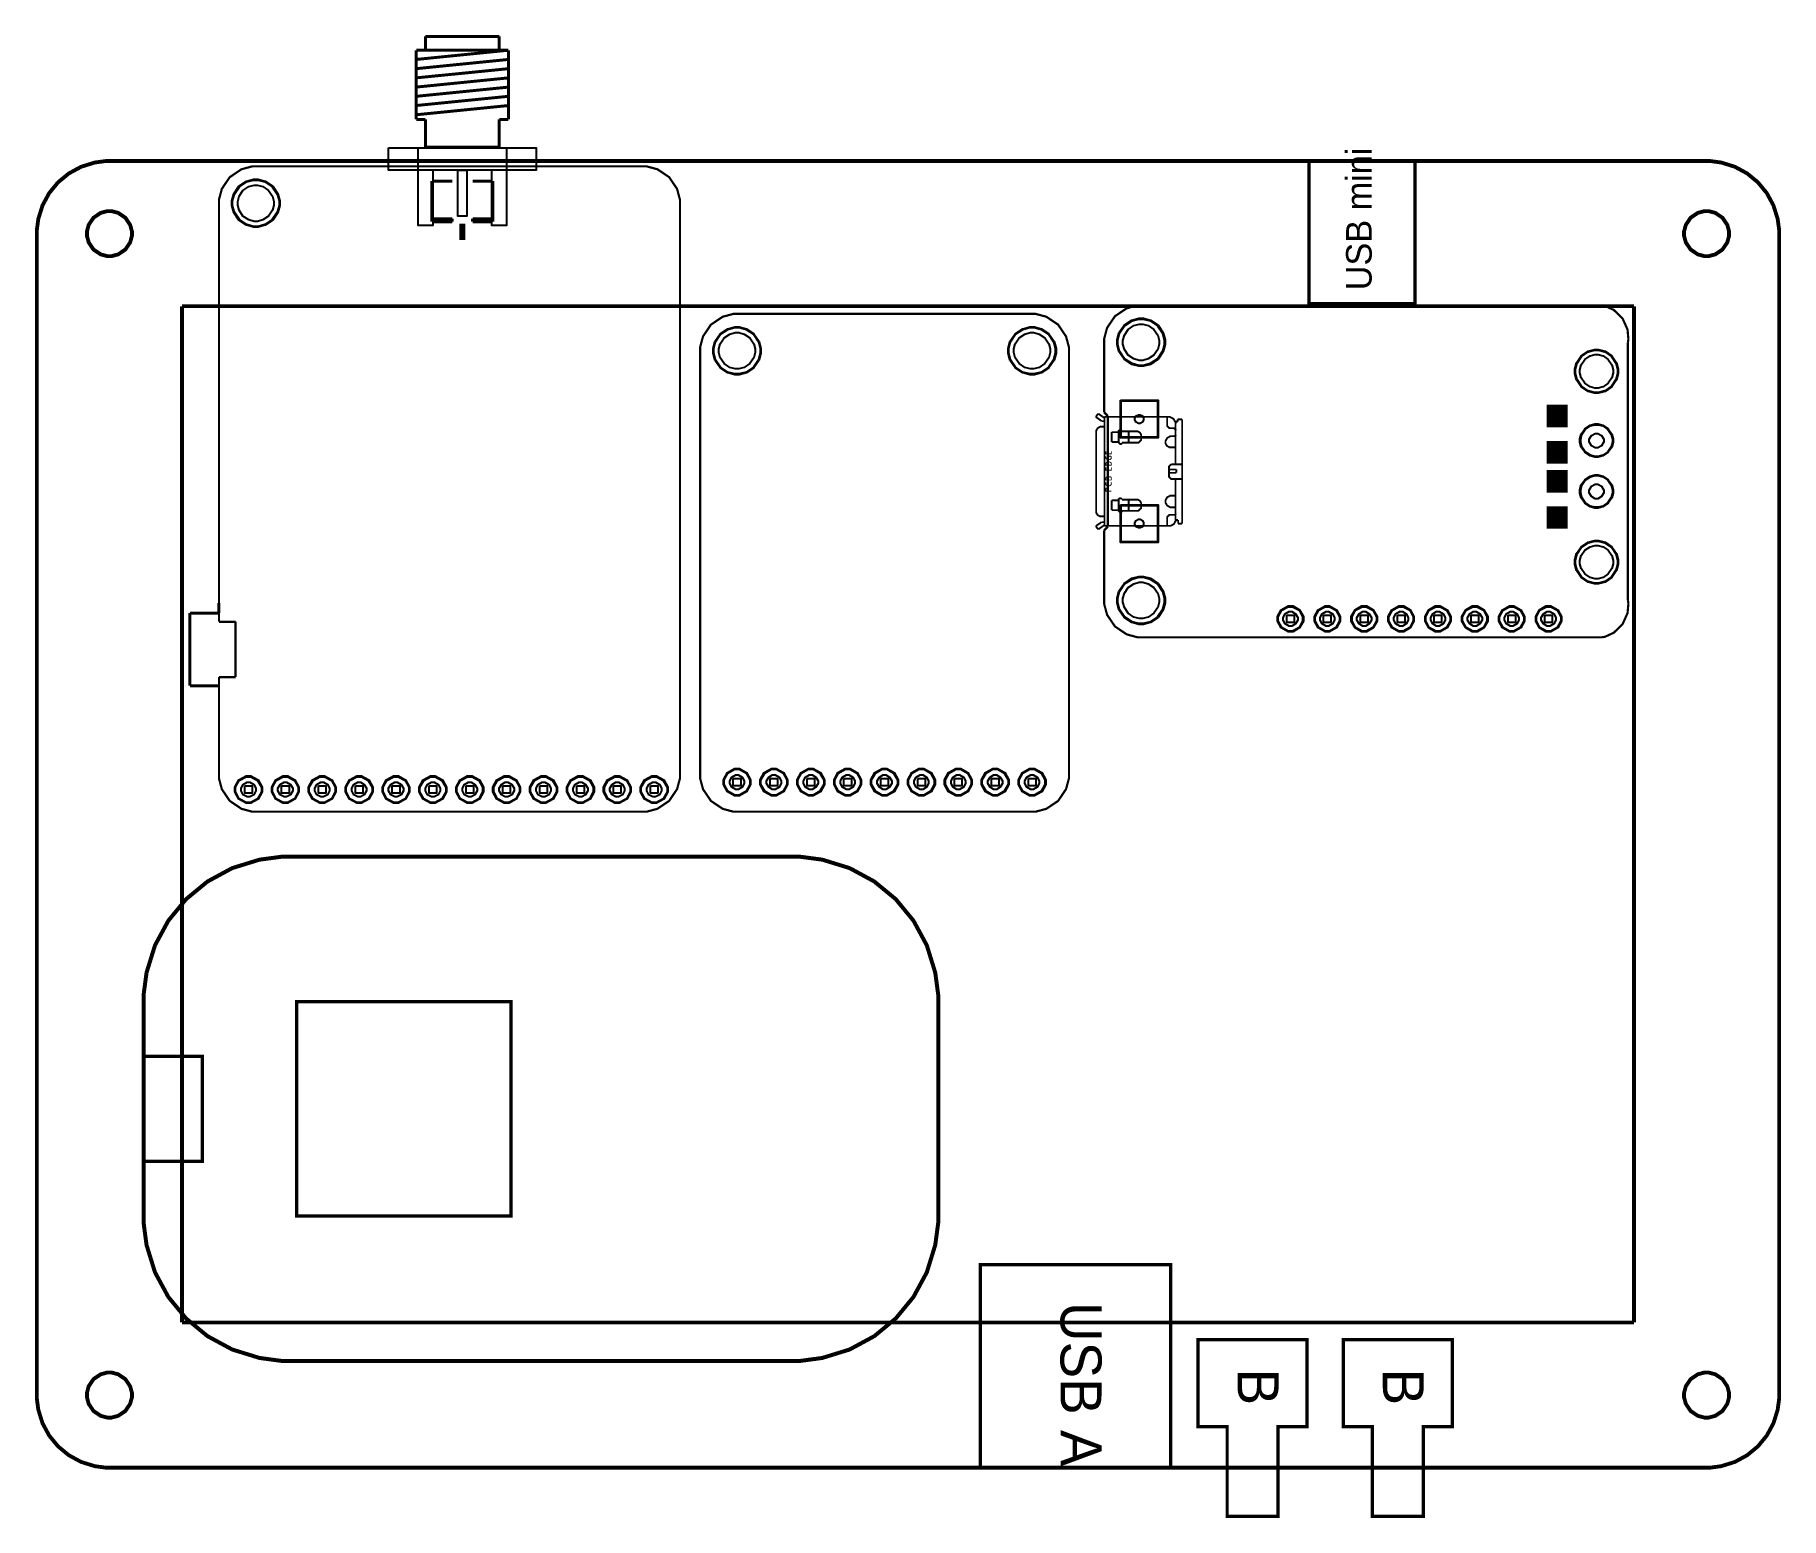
# Model space of a CAD drawing. Extents: x 0 to 4.73, y 0 to 4.02.
import ezdxf

# ---------------------------------------------------------------- set-up
doc = ezdxf.new("R2010")
doc.units = 0
doc.layers.get('0').update_dxf_attribs({"linetype": 'CONTINUOUS'})

msp = doc.modelspace()

# ---------------------------------------------------------------- texts
at = {"color": 0}
for s, height, rotation, p in [('USB mini', 0.0694444, 90, (3.62467, 3.32956)), ('USB A', 0.111111, 270, (2.78099, 0.585818)), ('B', 0.111111, 270, (3.26125, 0.405349)), ('B', 0.111111, 270, (3.65494, 0.405349))]:
    msp.add_text(s, height=height, rotation=rotation, dxfattribs=at).set_placement(p)

# ---------------------------------------------------------------- linework, layer by layer
at = {"color": 253}
for points, const_width in [([(1.28402, 3.98058), (1.03402, 3.95557)], 0.008), ([(1.03402, 3.98058), (1.05903, 3.98058)], 0.008), ([(1.03402, 3.95557), (1.03402, 3.98058)], 0.008), ([(1.05903, 4.01807), (1.25906, 4.01807)], 0.008), ([(1.05903, 3.98058), (1.05903, 4.01807)], 0.008), ([(1.25906, 3.98058), (1.05903, 3.98058)], 0.008), ([(1.25906, 4.01807), (1.25906, 3.98058)], 0.008), ([(1.25906, 3.98058), (1.28402, 3.98058)], 0.008), ([(1.28402, 3.98058), (1.28402, 3.95557)], 0.008), ([(1.28402, 3.95557), (1.03402, 3.93056)], 0.008), ([(1.03402, 3.93056), (1.03402, 3.95557)], 0.008), ([(1.28402, 3.93056), (1.03402, 3.9056)], 0.008), ([(1.03402, 3.9056), (1.03402, 3.93056)], 0.008), ([(1.28402, 3.95557), (1.28402, 3.93056)], 0.008), ([(1.28402, 3.93056), (1.28402, 3.9056)], 0.008), ([(1.28402, 3.9056), (1.03402, 3.88058)], 0.008), ([(1.03402, 3.88058), (1.03402, 3.9056)], 0.008), ([(1.28402, 3.88058), (1.03402, 3.85558)], 0.008), ([(1.03402, 3.85558), (1.03402, 3.88058)], 0.008), ([(1.28402, 3.9056), (1.28402, 3.88058)], 0.008), ([(1.28402, 3.88058), (1.28402, 3.85558)], 0.008), ([(1.28402, 3.85558), (1.03402, 3.83057)], 0.008), ([(1.03402, 3.83057), (1.03402, 3.85558)], 0.008), ([(1.28402, 3.85558), (1.28402, 3.83057)], 0.008), ([(1.28402, 3.83057), (1.03402, 3.80556)], 0.008), ([(1.03402, 3.79308), (1.03402, 3.83057)], 0.008), ([(1.05903, 3.79308), (1.03402, 3.79308)], 0.008), ([(1.05903, 3.7181), (1.05903, 3.79308)], 0.008), ([(1.25906, 3.79308), (1.25906, 3.7181)], 0.008), ([(1.28402, 3.79308), (1.25906, 3.79308)], 0.008), ([(1.28402, 3.83057), (1.28402, 3.79308)], 0.008), ([(1.25906, 3.7181), (1.05903, 3.7181)], 0.008), ([(1.07633, 3.62576), (1.13146, 3.62576)], 0.008), ([(1.07633, 3.62576), (1.07633, 3.52349)], 0.008), ([(1.18652, 3.62576), (1.24164, 3.62576)], 0.008), ([(1.24164, 3.52349), (1.24164, 3.62576)], 0.008), ([(1.07633, 3.51557), (1.07633, 3.52349)], 0.008), ([(1.07633, 3.52349), (1.13146, 3.52349)], 0.008), ([(1.07633, 3.51557), (1.13146, 3.51557)], 0.008), ([(1.08024, 3.51947), (1.13146, 3.51947)], 0.008), ([(1.13146, 3.51557), (1.13146, 3.52349)], 0.008), ([(1.18652, 3.51557), (1.18652, 3.52349)], 0.008), ([(1.18652, 3.52349), (1.24164, 3.52349)], 0.008), ([(1.18652, 3.51947), (1.23774, 3.51947)], 0.008), ([(1.18652, 3.51557), (1.24164, 3.51557)], 0.008), ([(1.24164, 3.51557), (1.24164, 3.52349)], 0.008), ([(2.88336, 2.99507), (2.87646, 2.98628)], 0.005), ([(2.87646, 2.98628), (2.89312, 2.97444)], 0.005), ([(2.88336, 2.99507), (2.90007, 2.98329)], 0.005), ([(2.90007, 2.98628), (2.90007, 2.98329)], 0.005), ([(3.07422, 2.98628), (2.90007, 2.98628)], 0.005), ([(2.90007, 2.98329), (2.90007, 2.97444)], 0.005), ([(3.07036, 2.98529), (3.07036, 2.9636)], 0.005), ([(3.09299, 2.9675), (3.09299, 2.97086), (3.08751, 2.98079), (3.07758, 2.98622), (3.07433, 2.98622)], 0.005), ([(2.89122, 2.95964), (2.88878, 2.95964), (2.88146, 2.95562), (2.87744, 2.94829), (2.87744, 2.94586)], 0.005), ([(2.87744, 2.94586), (2.87744, 2.72939)], 0.005), ([(2.90007, 2.95969), (2.89117, 2.95969)], 0.005), ([(2.89312, 2.97444), (2.90007, 2.97444)], 0.005), ([(2.90007, 2.97444), (2.90007, 2.95969)], 0.005), ([(2.90007, 2.95969), (2.90007, 2.71658)], 0.005), ([(2.91976, 2.94488), (2.93842, 2.94488)], 0.005), ([(2.91976, 2.91835), (2.91976, 2.94488)], 0.005), ([(2.93842, 2.94488), (2.93842, 2.94786)], 0.005), ([(2.93842, 2.94488), (2.93842, 2.91737)], 0.005), ([(2.94243, 2.95079), (2.94194, 2.9509), (2.93853, 2.94829), (2.93847, 2.94781)], 0.005), ([(2.94233, 2.95085), (2.94336, 2.95085)], 0.005), ([(2.94732, 2.94683), (2.94732, 2.94786), (2.94439, 2.95079), (2.94342, 2.95079)], 0.005), ([(2.94726, 2.94689), (2.96593, 2.94689)], 0.005), ([(2.96593, 2.94689), (2.96593, 2.91737)], 0.005), ([(2.96593, 2.94689), (2.98867, 2.94689)], 0.005), ([(2.99951, 2.93604), (2.99951, 2.93799), (2.99631, 2.94368), (2.99056, 2.94683), (2.98867, 2.94683)], 0.005), ([(2.99946, 2.93608), (2.99946, 2.92617)], 0.005), ([(3.08219, 2.93403), (3.07921, 2.93403), (3.07032, 2.92914), (3.06543, 2.92031), (3.06543, 2.91732)], 0.005), ([(3.07036, 2.9636), (3.07036, 2.96164), (3.07622, 2.95574), (3.07824, 2.95574)], 0.005), ([(3.07824, 2.95578), (3.08703, 2.95578)], 0.005), ([(3.09006, 2.93408), (3.08214, 2.93408)], 0.005), ([(3.09299, 2.94982), (3.09299, 2.95133), (3.08854, 2.95574), (3.08708, 2.95574)], 0.005), ([(3.09006, 2.93403), (3.09076, 2.93403), (3.09299, 2.93631), (3.09299, 2.93701)], 0.005), ([(3.09293, 2.94988), (3.09293, 2.96756)], 0.005), ([(3.09293, 2.94988), (3.09293, 2.93707)], 0.005), ([(3.09293, 2.9036), (3.09293, 2.93707)], 0.005), ([(3.09397, 2.97347), (3.09885, 2.97347)], 0.005), ([(3.09885, 2.97939), (3.11062, 2.97939)], 0.005), ([(3.09885, 2.97347), (3.09885, 2.97939)], 0.005), ([(3.11062, 2.97939), (3.11062, 2.85736)], 0.005), ([(2.91872, 2.89328), (2.91872, 2.88607), (2.90354, 2.88607), (2.90354, 2.89328)], 0.00256), ([(2.91075, 2.88607), (2.91075, 2.89106)], 0.00256), ([(2.93842, 2.91835), (2.91976, 2.91835)], 0.005), ([(2.93847, 2.91829), (2.93847, 2.91683), (2.94287, 2.91237), (2.94439, 2.91237)], 0.005), ([(2.94439, 2.91237), (2.9451, 2.91237), (2.94732, 2.91465), (2.94732, 2.91536)], 0.005), ([(2.94726, 2.91639), (2.94726, 2.91536)], 0.005), ([(2.98964, 2.91639), (2.94726, 2.91639)], 0.005), ([(2.98964, 2.91635), (2.99208, 2.91635), (2.99951, 2.92372), (2.99951, 2.92617)], 0.005), ([(3.06543, 2.91732), (3.06543, 2.91493), (3.06944, 2.90761), (3.07676, 2.90354), (3.07921, 2.90354)], 0.005), ([(3.07915, 2.9036), (3.09293, 2.9036)], 0.005), ([(3.09293, 2.85736), (3.09293, 2.9036)], 0.005), ([(2.90424, 2.87879), (2.90354, 2.87739), (2.90354, 2.87517), (2.90424, 2.87299), (2.90576, 2.87158), (2.90713, 2.87088), (2.91004, 2.87007), (2.91222, 2.87007), (2.91515, 2.87088), (2.91656, 2.87158), (2.91803, 2.87299), (2.91872, 2.87517), (2.91872, 2.87657), (2.91803, 2.87879), (2.91726, 2.87944), (2.91222, 2.87944), (2.91222, 2.87657)], 0.00256), ([(2.91872, 2.84907), (2.91872, 2.84185), (2.90354, 2.84185), (2.90354, 2.84907)], 0.00256), ([(2.91075, 2.84185), (2.91075, 2.84694)], 0.00256), ([(3.07525, 2.82585), (3.07525, 2.85047)], 0.005), ([(3.08219, 2.85726), (3.08046, 2.85726), (3.07531, 2.85211), (3.07531, 2.85038)], 0.005), ([(3.07622, 2.84358), (3.09494, 2.84358)], 0.005), ([(3.08214, 2.85736), (3.09293, 2.85736)], 0.005), ([(3.09293, 2.85736), (3.11062, 2.85736)], 0.005), ([(3.09494, 2.84358), (3.09494, 2.83469)], 0.005), ([(3.11062, 2.85736), (3.11062, 2.81799)], 0.005), ([(2.91075, 2.82015), (2.91157, 2.82238), (2.91222, 2.82308), (2.91363, 2.82379), (2.91585, 2.82379), (2.91726, 2.82308), (2.91803, 2.82238), (2.91872, 2.82086), (2.91872, 2.81506), (2.90354, 2.81506), (2.90354, 2.82015), (2.90424, 2.82156), (2.90494, 2.82238), (2.90647, 2.82308), (2.90782, 2.82308), (2.90935, 2.82238), (2.91004, 2.82156), (2.91075, 2.82015), (2.91075, 2.81506)], 0.00256), ([(2.91726, 2.8086), (2.91803, 2.80789), (2.91872, 2.80567), (2.91872, 2.80425), (2.91803, 2.80208), (2.91656, 2.80057), (2.91515, 2.79986), (2.91222, 2.79915), (2.91004, 2.79915), (2.90713, 2.79986), (2.90576, 2.80057), (2.90424, 2.80208), (2.90354, 2.80425), (2.90354, 2.80567), (2.90424, 2.80789), (2.90494, 2.8086)], 0.00256), ([(2.91872, 2.78467), (2.90354, 2.78467), (2.90354, 2.79047), (2.90424, 2.79199), (2.90494, 2.79269), (2.90647, 2.79335), (2.90864, 2.79335), (2.91004, 2.79269), (2.91075, 2.79199), (2.91157, 2.79047), (2.91157, 2.78467)], 0.00256), ([(3.07531, 2.82579), (3.07531, 2.82383), (3.08117, 2.81793), (3.08317, 2.81793)], 0.005), ([(3.09494, 2.83469), (3.07622, 2.83469)], 0.005), ([(3.09293, 2.81799), (3.08311, 2.81799)], 0.005), ([(3.11062, 2.81799), (3.09293, 2.81799)], 0.005), ([(3.09293, 2.77268), (3.09293, 2.81799)], 0.005), ([(3.11062, 2.81799), (3.11062, 2.69689)], 0.005), ([(2.91976, 2.75988), (2.93842, 2.75988)], 0.005), ([(2.91976, 2.73329), (2.91976, 2.75988)], 0.005), ([(2.93842, 2.75988), (2.93842, 2.76286)], 0.005), ([(2.93842, 2.75988), (2.93842, 2.73236)], 0.005), ([(2.94243, 2.76574), (2.94194, 2.76585), (2.93853, 2.76329), (2.93847, 2.76281)], 0.005), ([(2.94233, 2.76579), (2.94336, 2.76579)], 0.005), ([(2.94732, 2.76183), (2.94732, 2.76281), (2.94439, 2.76574), (2.94342, 2.76574)], 0.005), ([(2.94726, 2.76187), (2.96593, 2.76187)], 0.005), ([(2.96593, 2.76187), (2.96593, 2.73236)], 0.005), ([(2.96593, 2.76187), (2.98867, 2.76187)], 0.005), ([(2.99951, 2.75097), (2.99951, 2.75293), (2.99631, 2.75868), (2.99056, 2.76183), (2.98867, 2.76183)], 0.005), ([(2.99946, 2.75108), (2.99946, 2.74115)], 0.005), ([(3.08122, 2.77262), (3.0784, 2.77262), (3.07004, 2.76801), (3.06543, 2.75971), (3.06543, 2.75689)], 0.005), ([(3.06543, 2.75689), (3.06543, 2.75412), (3.07004, 2.74576), (3.0784, 2.74115), (3.08122, 2.74115)], 0.005), ([(3.09293, 2.77268), (3.08117, 2.77268)], 0.005), ([(3.09293, 2.74115), (3.09293, 2.77268)], 0.005), ([(2.87646, 2.69), (2.89214, 2.70085)], 0.005), ([(2.87744, 2.72933), (2.87744, 2.72711), (2.88118, 2.72032), (2.88797, 2.71653), (2.89025, 2.71653)], 0.005), ([(2.89025, 2.71658), (2.90007, 2.71658)], 0.005), ([(2.89214, 2.70085), (2.89806, 2.70085)], 0.005), ([(2.90007, 2.71658), (2.90007, 2.69299)], 0.005), ([(2.93842, 2.73329), (2.91976, 2.73329)], 0.005), ([(2.93847, 2.73329), (2.93847, 2.73182), (2.94287, 2.72738), (2.94439, 2.72738)], 0.005), ([(2.94439, 2.72738), (2.94476, 2.72738), (2.94732, 2.7296), (2.94732, 2.73031)], 0.005), ([(2.94726, 2.73139), (2.94726, 2.73036)], 0.005), ([(2.98964, 2.73139), (2.94726, 2.73139)], 0.005), ([(2.98964, 2.73128), (2.99208, 2.73128), (2.99951, 2.73872), (2.99951, 2.74115)], 0.005), ([(3.07726, 2.72049), (3.07553, 2.72049), (3.07036, 2.71533), (3.07036, 2.7136)], 0.005), ([(3.07036, 2.7136), (3.07036, 2.69194)], 0.005), ([(3.09006, 2.72049), (3.07726, 2.72049)], 0.005), ([(3.07726, 2.69092), (3.08003, 2.69092), (3.08838, 2.69558), (3.09299, 2.70394), (3.09299, 2.70671)], 0.005), ([(3.08117, 2.74115), (3.09293, 2.74115)], 0.005), ([(3.09006, 2.72049), (3.09076, 2.72049), (3.09299, 2.72271), (3.09299, 2.72342)], 0.005), ([(3.09293, 2.74115), (3.09293, 2.72347)], 0.005), ([(3.09293, 2.70676), (3.09293, 2.72347)], 0.005), ([(3.09983, 2.70676), (3.09293, 2.70676)], 0.005), ([(3.09983, 2.69689), (3.09983, 2.70676)], 0.005), ([(3.11062, 2.69689), (3.09983, 2.69689)], 0.005), ([(2.88336, 2.68115), (2.87646, 2.69)], 0.005), ([(2.90007, 2.69299), (2.88336, 2.68115)], 0.005), ([(2.90007, 2.69299), (2.90007, 2.69097)], 0.005), ([(2.90007, 2.69097), (3.07726, 2.69097)], 0.005), ([(0.499024, 2.4541), (0.499024, 2.48156)], 0.008), ([(0.420247, 2.4541), (0.499024, 2.4541)], 0.008), ([(0.420247, 2.4541), (0.420247, 2.25717)], 0.008), ([(0.420247, 2.25717), (0.499024, 2.25717)], 0.008)]:
    msp.add_lwpolyline(points, dxfattribs=dict(at, const_width=const_width))
for points in [[(0.959039, 3.7156), (1.35905, 3.7156), (1.35905, 3.6556), (0.959039, 3.6556), (0.959039, 3.7156)], [(1.27902, 3.7156), (1.27902, 3.50558), (1.23904, 3.50558), (1.23904, 3.6556), (1.07905, 3.6556), (1.07905, 3.50558), (1.03901, 3.50558), (1.03901, 3.7156), (1.27902, 3.7156)], [(1.14654, 3.6556), (1.17155, 3.6556), (1.17155, 3.5306), (1.14654, 3.5306), (1.14654, 3.6556)], [(3.39438, 2.44857), (3.41433, 2.44857), (3.41433, 2.42854), (3.39438, 2.42854), (3.39438, 2.44857)], [(3.49436, 2.44857), (3.51432, 2.44857), (3.51432, 2.42854), (3.49436, 2.42854), (3.49436, 2.44857)], [(3.59435, 2.44857), (3.61436, 2.44857), (3.61436, 2.42854), (3.59435, 2.42854), (3.59435, 2.44857)], [(3.69433, 2.44857), (3.71436, 2.44857), (3.71436, 2.42854), (3.69433, 2.42854), (3.69433, 2.44857)], [(3.79432, 2.44857), (3.81435, 2.44857), (3.81435, 2.42854), (3.79432, 2.42854), (3.79432, 2.44857)], [(3.89432, 2.44857), (3.91433, 2.44857), (3.91433, 2.42854), (3.89432, 2.42854), (3.89432, 2.44857)], [(3.99436, 2.44857), (4.01432, 2.44857), (4.01432, 2.42854), (3.99436, 2.42854), (3.99436, 2.44857)], [(4.09435, 2.44857), (4.11436, 2.44857), (4.11436, 2.42854), (4.09435, 2.42854), (4.09435, 2.44857)], [(1.89378, 2.00558), (1.91374, 2.00558), (1.91374, 1.98557), (1.89378, 1.98557), (1.89378, 2.00558)], [(1.99376, 2.00558), (2.01378, 2.00558), (2.01378, 1.98557), (1.99376, 1.98557), (1.99376, 2.00558)], [(2.09375, 2.00558), (2.11376, 2.00558), (2.11376, 1.98557), (2.09375, 1.98557), (2.09375, 2.00558)], [(2.19374, 2.00558), (2.21376, 2.00558), (2.21376, 1.98557), (2.19374, 1.98557), (2.19374, 2.00558)], [(2.29378, 2.00558), (2.31375, 2.00558), (2.31375, 1.98557), (2.29378, 1.98557), (2.29378, 2.00558)], [(2.39378, 2.00558), (2.41374, 2.00558), (2.41374, 1.98557), (2.39378, 1.98557), (2.39378, 2.00558)], [(2.49376, 2.00558), (2.51378, 2.00558), (2.51378, 1.98557), (2.49376, 1.98557), (2.49376, 2.00558)], [(2.59375, 2.00558), (2.61376, 2.00558), (2.61376, 1.98557), (2.59375, 1.98557), (2.59375, 2.00558)], [(2.69374, 2.00558), (2.71376, 2.00558), (2.71376, 1.98557), (2.69374, 1.98557), (2.69374, 2.00558)], [(0.569011, 1.98557), (0.589031, 1.98557), (0.589031, 1.9656), (0.569011, 1.9656), (0.569011, 1.98557)], [(0.669054, 1.98557), (0.689019, 1.98557), (0.689019, 1.9656), (0.669054, 1.9656), (0.669054, 1.98557)], [(0.769043, 1.98557), (0.789008, 1.98557), (0.789008, 1.9656), (0.769043, 1.9656), (0.769043, 1.98557)], [(0.869032, 1.98557), (0.889051, 1.98557), (0.889051, 1.9656), (0.869032, 1.9656), (0.869032, 1.98557)], [(0.969021, 1.98557), (0.98904, 1.98557), (0.98904, 1.9656), (0.969021, 1.9656), (0.969021, 1.98557)], [(1.06901, 1.98557), (1.08903, 1.98557), (1.08903, 1.9656), (1.06901, 1.9656), (1.06901, 1.98557)], [(1.16905, 1.98557), (1.18902, 1.98557), (1.18902, 1.9656), (1.16905, 1.9656), (1.16905, 1.98557)], [(1.26904, 1.98557), (1.28901, 1.98557), (1.28901, 1.9656), (1.26904, 1.9656), (1.26904, 1.98557)], [(1.36903, 1.98557), (1.38906, 1.98557), (1.38906, 1.9656), (1.36903, 1.9656), (1.36903, 1.98557)], [(1.46903, 1.98557), (1.48904, 1.98557), (1.48904, 1.9656), (1.46903, 1.9656), (1.46903, 1.98557)], [(1.56901, 1.98557), (1.58903, 1.98557), (1.58903, 1.9656), (1.56901, 1.9656), (1.56901, 1.98557)], [(1.66906, 1.98557), (1.68901, 1.98557), (1.68901, 1.9656), (1.66906, 1.9656), (1.66906, 1.98557)]]:
    msp.add_lwpolyline(points, close=True, dxfattribs=at)
at = {"color": 0, "const_width": 0.010417}
for points in [[(0.20204, 3.68001), (0.192111, 3.68001), (0.162381, 3.67606), (0.125434, 3.66456), (0.09196, 3.64643), (0.062826, 3.6224), (0.038791, 3.59326), (0.020671, 3.55985), (0.009169, 3.52289), (0.005208, 3.49311), (0.005208, 3.48318)], [(0.20204, 3.68001), (4.53276, 3.68001)], [(4.7296, 3.48318), (4.7296, 3.49311), (4.72558, 3.52289), (4.71408, 3.55985), (4.69596, 3.59326), (4.67193, 3.6224), (4.64279, 3.64643), (4.60938, 3.66456), (4.57243, 3.67606), (4.54264, 3.68001), (4.53276, 3.68001)], [(0.005208, 0.333604), (0.005208, 3.48318)], [(4.7296, 3.48318), (4.7296, 0.333604)], [(0.398926, 3.28635), (4.33594, 3.28635)], [(0.398926, 0.530436), (0.398926, 3.28635)], [(4.33594, 3.28635), (4.33594, 0.530436)], [(4.33594, 0.530436), (0.398926, 0.530436)], [(0.005208, 0.333604), (0.005208, 0.323731), (0.009169, 0.293946), (0.020671, 0.256999), (0.038791, 0.223579), (0.062826, 0.19439), (0.09196, 0.170356), (0.125434, 0.152235), (0.162381, 0.140733), (0.192111, 0.136719), (0.20204, 0.136719)], [(4.53276, 0.136719), (4.54264, 0.136719), (4.57243, 0.140733), (4.60938, 0.152235), (4.64279, 0.170356), (4.67193, 0.19439), (4.69596, 0.223579), (4.71408, 0.256999), (4.72558, 0.293946), (4.7296, 0.323731), (4.7296, 0.333604)], [(4.53276, 0.136719), (0.20204, 0.136719)]]:
    msp.add_lwpolyline(points, dxfattribs=at)
at = {"color": 52, "const_width": 0.005906}
for points in [[(0.599012, 3.66558), (0.589247, 3.66558), (0.560058, 3.65776), (0.528267, 3.63633), (0.506836, 3.60454), (0.499024, 3.57536), (0.499024, 3.5656)], [(0.599012, 3.66558), (1.64903, 3.66558)], [(1.74903, 3.5656), (1.74903, 3.57536), (1.74115, 3.60454), (1.71972, 3.63633), (1.68793, 3.65776), (1.65875, 3.66558), (1.64903, 3.66558)], [(0.499024, 2.43056), (0.499024, 3.5656)], [(1.74903, 3.5656), (1.74903, 2.01557)], [(1.90375, 3.26557), (1.89399, 3.26557), (1.86481, 3.25776), (1.83301, 3.23633), (1.81158, 3.20454), (1.80376, 3.17535), (1.80376, 3.16558)], [(1.90375, 3.26557), (2.70378, 3.26557)], [(2.80376, 3.16558), (2.80376, 3.17535), (2.7959, 3.20454), (2.77447, 3.23633), (2.74268, 3.25776), (2.71349, 3.26557), (2.70378, 3.26557)], [(2.9994, 3.28857), (2.98964, 3.28857), (2.96044, 3.28076), (2.92865, 3.25933), (2.90717, 3.22754), (2.89936, 3.19835), (2.89936, 3.18858)], [(4.24935, 3.28857), (2.99935, 3.28857)], [(4.31939, 3.18858), (4.32081, 3.19689), (4.31853, 3.22287), (4.30507, 3.2531), (4.28131, 3.2761), (4.25765, 3.28717), (4.2494, 3.28857)], [(2.89936, 3.18858), (2.89936, 2.99858)], [(4.31933, 2.48856), (4.31933, 3.18858)], [(1.80376, 2.01557), (1.80376, 3.16558)], [(2.80376, 3.16558), (2.80376, 2.01557)], [(2.89936, 2.99858), (2.90935, 2.98856)], [(2.90935, 2.98856), (2.90935, 2.68858)], [(2.90935, 2.68858), (2.89936, 2.67854)], [(2.89936, 2.67854), (2.89936, 2.48856)], [(2.89936, 2.48856), (2.89936, 2.47885), (2.90717, 2.44965), (2.92865, 2.41786), (2.96044, 2.39643), (2.98964, 2.38857), (2.9994, 2.38857)], [(4.2494, 2.38857), (4.25765, 2.39003), (4.28131, 2.4011), (4.30507, 2.4241), (4.31853, 2.45432), (4.32081, 2.48031), (4.31939, 2.48856)], [(0.544054, 2.43056), (0.499024, 2.43056)], [(0.544054, 2.2806), (0.544054, 2.43056)], [(2.99935, 2.38857), (4.24935, 2.38857)], [(0.499024, 2.01557), (0.499024, 2.2806)], [(0.499024, 2.2806), (0.544054, 2.2806)], [(0.499024, 2.01557), (0.499024, 2.00586), (0.506836, 1.97667), (0.528267, 1.94488), (0.560058, 1.92344), (0.589247, 1.91558), (0.599012, 1.91558)], [(1.64903, 1.91558), (1.65875, 1.91558), (1.68793, 1.92344), (1.71972, 1.94488), (1.74115, 1.97667), (1.74903, 2.00586), (1.74903, 2.01557)], [(1.80376, 2.01557), (1.80376, 2.00586), (1.81158, 1.97667), (1.83301, 1.94488), (1.86481, 1.92344), (1.89399, 1.91558), (1.90375, 1.91558)], [(2.70378, 1.91558), (2.71349, 1.91558), (2.74268, 1.92344), (2.77447, 1.94488), (2.7959, 1.97667), (2.80376, 2.00586), (2.80376, 2.01557)], [(1.64903, 1.91558), (0.599012, 1.91558)], [(2.70378, 1.91558), (1.90375, 1.91558)]]:
    msp.add_lwpolyline(points, dxfattribs=at)
at = {"color": 52}
for points, const_width in [([(3.45508, 3.29292), (3.45508, 3.68072), (3.74246, 3.68072), (3.74246, 3.29292), (3.45508, 3.29292)], 0.009), ([(0.688476, 1.7934), (2.05561, 1.7934), (2.07547, 1.7934), (2.1351, 1.78549), (2.2091, 1.76258), (2.27599, 1.72635), (2.33421, 1.67833), (2.38222, 1.62011), (2.4184, 1.55322), (2.44129, 1.47928), (2.44928, 1.4196), (2.44928, 1.39968), (2.44928, 0.819933), (2.44928, 0.800076), (2.44129, 0.740451), (2.4184, 0.66645), (2.38222, 0.599556), (2.33421, 0.541342), (2.27599, 0.493326), (2.2091, 0.45714), (2.1351, 0.434244), (2.07547, 0.426269), (2.05561, 0.426269), (0.688476, 0.426269), (0.668565, 0.426269), (0.608886, 0.434244), (0.534939, 0.45714), (0.468044, 0.493326), (0.409831, 0.541342), (0.361817, 0.599556), (0.325575, 0.66645), (0.302681, 0.740451), (0.29476, 0.800076), (0.29476, 0.819933), (0.29476, 1.39968), (0.29476, 1.4196), (0.302681, 1.47928), (0.325575, 1.55322), (0.361817, 1.62011), (0.409831, 1.67833), (0.468044, 1.72635), (0.534939, 1.76258), (0.608886, 1.78549), (0.668565, 1.7934), (0.688476, 1.7934)], 0.010825), ([(0.709526, 1.40039), (1.29069, 1.40039), (1.29069, 0.819228), (0.709526, 0.819228), (0.709526, 1.40039)], 0.009393), ([(0.293837, 1.2525), (0.454047, 1.2525), (0.454047, 0.967176), (0.293837, 0.967176), (0.293837, 1.2525)], 0.009), ([(3.07932, 0.687283), (3.07932, 0.136122), (2.56353, 0.136122), (2.56353, 0.687283), (3.07932, 0.687283)], 0.009), ([(3.44937, 0.483832), (3.15408, 0.483832), (3.15408, 0.247613), (3.23286, 0.247613), (3.23286, 0.004503), (3.37067, 0.004503), (3.37067, 0.247613), (3.44937, 0.247613), (3.44937, 0.483832)], 0.009), ([(3.8431, 0.483832), (3.54779, 0.483832), (3.54779, 0.247613), (3.62657, 0.247613), (3.62657, 0.004503), (3.76438, 0.004503), (3.76438, 0.247613), (3.8431, 0.247613), (3.8431, 0.483832)], 0.009)]:
    msp.add_lwpolyline(points, close=True, dxfattribs=dict(at, const_width=const_width))
at = {"color": 54}
for points in [[(0.664008, 3.5656), (0.664008, 3.55931), (0.658854, 3.54031), (0.644965, 3.51964), (0.624294, 3.50575), (0.605306, 3.5006), (0.599012, 3.5006), (0.592665, 3.5006), (0.573676, 3.50575), (0.55306, 3.51964), (0.539117, 3.54031), (0.534017, 3.55931), (0.534017, 3.5656), (0.534017, 3.57194), (0.539117, 3.59093), (0.55306, 3.61154), (0.573676, 3.62549), (0.592665, 3.63058), (0.599012, 3.63058), (0.605306, 3.63058), (0.624294, 3.62549), (0.644965, 3.61154), (0.658854, 3.59093), (0.664008, 3.57194), (0.664008, 3.5656)], [(0.662001, 3.5656), (0.662001, 3.55951), (0.65701, 3.54113), (0.643554, 3.52111), (0.623535, 3.5076), (0.605143, 3.50261), (0.599012, 3.50261), (0.592882, 3.50261), (0.57449, 3.5076), (0.554471, 3.52111), (0.540961, 3.54113), (0.536025, 3.55951), (0.536025, 3.5656), (0.536025, 3.57172), (0.540961, 3.59011), (0.554471, 3.61014), (0.57449, 3.62364), (0.592882, 3.62858), (0.599012, 3.62858), (0.605143, 3.62858), (0.623535, 3.62364), (0.643554, 3.61014), (0.65701, 3.59011), (0.662001, 3.57172), (0.662001, 3.5656)], [(0.662001, 3.5656), (0.662001, 3.55951), (0.65701, 3.54113), (0.643554, 3.52111), (0.623535, 3.5076), (0.605143, 3.50261), (0.599012, 3.50261), (0.592882, 3.50261), (0.57449, 3.5076), (0.554471, 3.52111), (0.540961, 3.54113), (0.536025, 3.55951), (0.536025, 3.5656), (0.536025, 3.57172), (0.540961, 3.59011), (0.554471, 3.61014), (0.57449, 3.62364), (0.592882, 3.62858), (0.599012, 3.62858), (0.605143, 3.62858), (0.623535, 3.62364), (0.643554, 3.61014), (0.65701, 3.59011), (0.662001, 3.57172), (0.662001, 3.5656)], [(1.96875, 3.16558), (1.96875, 3.15929), (1.9636, 3.14031), (1.94971, 3.11963), (1.92904, 3.10574), (1.91004, 3.10058), (1.90375, 3.10058), (1.8974, 3.10058), (1.87842, 3.10574), (1.85781, 3.11963), (1.84386, 3.14031), (1.83876, 3.15929), (1.83876, 3.16558), (1.83876, 3.17193), (1.84386, 3.19092), (1.85781, 3.21158), (1.87842, 3.22547), (1.8974, 3.23058), (1.90375, 3.23058), (1.91004, 3.23058), (1.92904, 3.22547), (1.94971, 3.21158), (1.9636, 3.19092), (1.96875, 3.17193), (1.96875, 3.16558)], [(1.96674, 3.16558), (1.96674, 3.1595), (1.96175, 3.14111), (1.94824, 3.1211), (1.92822, 3.10758), (1.90983, 3.1026), (1.90375, 3.1026), (1.89762, 3.1026), (1.87924, 3.10758), (1.85921, 3.1211), (1.84571, 3.14111), (1.84076, 3.1595), (1.84076, 3.16558), (1.84076, 3.17171), (1.84571, 3.19011), (1.85921, 3.21012), (1.87924, 3.22364), (1.89762, 3.22857), (1.90375, 3.22857), (1.90983, 3.22857), (1.92822, 3.22364), (1.94824, 3.21012), (1.96175, 3.19011), (1.96674, 3.17171), (1.96674, 3.16558)], [(1.96674, 3.16558), (1.96674, 3.1595), (1.96175, 3.14111), (1.94824, 3.1211), (1.92822, 3.10758), (1.90983, 3.1026), (1.90375, 3.1026), (1.89762, 3.1026), (1.87924, 3.10758), (1.85921, 3.1211), (1.84571, 3.14111), (1.84076, 3.1595), (1.84076, 3.16558), (1.84076, 3.17171), (1.84571, 3.19011), (1.85921, 3.21012), (1.87924, 3.22364), (1.89762, 3.22857), (1.90375, 3.22857), (1.90983, 3.22857), (1.92822, 3.22364), (1.94824, 3.21012), (1.96175, 3.19011), (1.96674, 3.17171), (1.96674, 3.16558)], [(2.76878, 3.16558), (2.76878, 3.15929), (2.76361, 3.14031), (2.74968, 3.11963), (2.72906, 3.10574), (2.71007, 3.10058), (2.70378, 3.10058), (2.69743, 3.10058), (2.67844, 3.10574), (2.65776, 3.11963), (2.64387, 3.14031), (2.63878, 3.15929), (2.63878, 3.16558), (2.63878, 3.17193), (2.64387, 3.19092), (2.65776, 3.21158), (2.67844, 3.22547), (2.69743, 3.23058), (2.70378, 3.23058), (2.71007, 3.23058), (2.72906, 3.22547), (2.74968, 3.21158), (2.76361, 3.19092), (2.76878, 3.17193), (2.76878, 3.16558)], [(2.76676, 3.16558), (2.76676, 3.1595), (2.76178, 3.14111), (2.74826, 3.1211), (2.72825, 3.10758), (2.70985, 3.1026), (2.70378, 3.1026), (2.6976, 3.1026), (2.67919, 3.10758), (2.65918, 3.1211), (2.64572, 3.14111), (2.64079, 3.1595), (2.64079, 3.16558), (2.64079, 3.17171), (2.64572, 3.19011), (2.65918, 3.21012), (2.67919, 3.22364), (2.6976, 3.22857), (2.70378, 3.22857), (2.70985, 3.22857), (2.72825, 3.22364), (2.74826, 3.21012), (2.76178, 3.19011), (2.76676, 3.17171), (2.76676, 3.16558)], [(2.76676, 3.16558), (2.76676, 3.1595), (2.76178, 3.14111), (2.74826, 3.1211), (2.72825, 3.10758), (2.70985, 3.1026), (2.70378, 3.1026), (2.6976, 3.1026), (2.67919, 3.10758), (2.65918, 3.1211), (2.64572, 3.14111), (2.64079, 3.1595), (2.64079, 3.16558), (2.64079, 3.17171), (2.64572, 3.19011), (2.65918, 3.21012), (2.67919, 3.22364), (2.6976, 3.22857), (2.70378, 3.22857), (2.70985, 3.22857), (2.72825, 3.22364), (2.74826, 3.21012), (2.76178, 3.19011), (2.76676, 3.17171), (2.76676, 3.16558)], [(3.0644, 3.18858), (3.0644, 3.18229), (3.05925, 3.16331), (3.04531, 3.14264), (3.02468, 3.12875), (3.00569, 3.12358), (2.9994, 3.12358), (2.99306, 3.12358), (2.97407, 3.12875), (2.9534, 3.14264), (2.93951, 3.16331), (2.9344, 3.18229), (2.9344, 3.18858), (2.9344, 3.19493), (2.93951, 3.21392), (2.9534, 3.23454), (2.97407, 3.24849), (2.99306, 3.25358), (2.9994, 3.25358), (3.00569, 3.25358), (3.02468, 3.24849), (3.04531, 3.23454), (3.05925, 3.21392), (3.0644, 3.19493), (3.0644, 3.18858)], [(3.06239, 3.18858), (3.06239, 3.18251), (3.0574, 3.16411), (3.04389, 3.1441), (3.02387, 3.13058), (3.00549, 3.1256), (2.9994, 3.1256), (2.99322, 3.1256), (2.97483, 3.13058), (2.95481, 3.1441), (2.94135, 3.16411), (2.93642, 3.18251), (2.93642, 3.18858), (2.93642, 3.19472), (2.94135, 3.21311), (2.95481, 3.23313), (2.97483, 3.24664), (2.99322, 3.25157), (2.9994, 3.25157), (3.00549, 3.25157), (3.02387, 3.24664), (3.04389, 3.23313), (3.0574, 3.21311), (3.06239, 3.19472), (3.06239, 3.18858)], [(3.06239, 3.18858), (3.06239, 3.18251), (3.0574, 3.16411), (3.04389, 3.1441), (3.02387, 3.13058), (3.00549, 3.1256), (2.9994, 3.1256), (2.99322, 3.1256), (2.97483, 3.13058), (2.95481, 3.1441), (2.94135, 3.16411), (2.93642, 3.18251), (2.93642, 3.18858), (2.93642, 3.19472), (2.94135, 3.21311), (2.95481, 3.23313), (2.97483, 3.24664), (2.99322, 3.25157), (2.9994, 3.25157), (3.00549, 3.25157), (3.02387, 3.24664), (3.04389, 3.23313), (3.0574, 3.21311), (3.06239, 3.19472), (3.06239, 3.18858)], [(4.29346, 3.10975), (4.29346, 3.104), (4.28879, 3.08675), (4.27615, 3.06799), (4.25738, 3.05533), (4.24013, 3.05067), (4.23438, 3.05067), (4.22863, 3.05067), (4.21137, 3.05533), (4.1926, 3.06799), (4.1799, 3.08675), (4.17529, 3.104), (4.17529, 3.10975), (4.17529, 3.1155), (4.1799, 3.13276), (4.1926, 3.15153), (4.21137, 3.16422), (4.22863, 3.16883), (4.23438, 3.16883), (4.24013, 3.16883), (4.25738, 3.16422), (4.27615, 3.15153), (4.28879, 3.13276), (4.29346, 3.1155), (4.29346, 3.10975)], [(4.29144, 3.10975), (4.29144, 3.10422), (4.28694, 3.08751), (4.27468, 3.06939), (4.25657, 3.05713), (4.2399, 3.05263), (4.23438, 3.05263), (4.22879, 3.05263), (4.21213, 3.05713), (4.19401, 3.06939), (4.18175, 3.08751), (4.17731, 3.10422), (4.17731, 3.10975), (4.17731, 3.11535), (4.18175, 3.132), (4.19401, 3.15013), (4.21213, 3.16237), (4.22879, 3.16683), (4.23438, 3.16683), (4.2399, 3.16683), (4.25657, 3.16237), (4.27468, 3.15013), (4.28694, 3.132), (4.29144, 3.11535), (4.29144, 3.10975)], [(4.29144, 3.10975), (4.29144, 3.10422), (4.28694, 3.08751), (4.27468, 3.06939), (4.25657, 3.05713), (4.2399, 3.05263), (4.23438, 3.05263), (4.22879, 3.05263), (4.21213, 3.05713), (4.19401, 3.06939), (4.18175, 3.08751), (4.17731, 3.10422), (4.17731, 3.10975), (4.17731, 3.11535), (4.18175, 3.132), (4.19401, 3.15013), (4.21213, 3.16237), (4.22879, 3.16683), (4.23438, 3.16683), (4.2399, 3.16683), (4.25657, 3.16237), (4.27468, 3.15013), (4.28694, 3.132), (4.29144, 3.11535), (4.29144, 3.10975)], [(2.94336, 3.03157), (3.04574, 3.03157), (3.04574, 2.92919), (2.94336, 2.92919), (2.94336, 3.03157)], [(2.94536, 3.02957), (3.04372, 3.02957), (3.04372, 2.93115), (2.94536, 2.93115), (2.94536, 3.02957)], [(2.94536, 3.02957), (3.04372, 3.02957), (3.04372, 2.93115), (2.94536, 2.93115), (2.94536, 3.02957)], [(4.2794, 2.92193), (4.2794, 2.91758), (4.27582, 2.90446), (4.26617, 2.89014), (4.25185, 2.88053), (4.23872, 2.87696), (4.23438, 2.87696), (4.22999, 2.87696), (4.21685, 2.88053), (4.20253, 2.89014), (4.19293, 2.90446), (4.1894, 2.91758), (4.1894, 2.92193), (4.1894, 2.92632), (4.19293, 2.93946), (4.20253, 2.95378), (4.21685, 2.96343), (4.22999, 2.96696), (4.23438, 2.96696), (4.23872, 2.96696), (4.25185, 2.96343), (4.26617, 2.95378), (4.27582, 2.93946), (4.2794, 2.92632), (4.2794, 2.92193)], [(4.2774, 2.92193), (4.2774, 2.91775), (4.27399, 2.90522), (4.26476, 2.8916), (4.25108, 2.88238), (4.23856, 2.87896), (4.23438, 2.87896), (4.23014, 2.87896), (4.21761, 2.88238), (4.20394, 2.8916), (4.19476, 2.90522), (4.1914, 2.91775), (4.1914, 2.92193), (4.1914, 2.92617), (4.19476, 2.93869), (4.20394, 2.95236), (4.21761, 2.96158), (4.23014, 2.96496), (4.23438, 2.96496), (4.23856, 2.96496), (4.25108, 2.96158), (4.26476, 2.95236), (4.27399, 2.93869), (4.2774, 2.92617), (4.2774, 2.92193)], [(4.2774, 2.92193), (4.2774, 2.91775), (4.27399, 2.90522), (4.26476, 2.8916), (4.25108, 2.88238), (4.23856, 2.87896), (4.23438, 2.87896), (4.23014, 2.87896), (4.21761, 2.88238), (4.20394, 2.8916), (4.19476, 2.90522), (4.1914, 2.91775), (4.1914, 2.92193), (4.1914, 2.92617), (4.19476, 2.93869), (4.20394, 2.95236), (4.21761, 2.96158), (4.23014, 2.96496), (4.23438, 2.96496), (4.23856, 2.96496), (4.25108, 2.96158), (4.26476, 2.95236), (4.27399, 2.93869), (4.2774, 2.92617), (4.2774, 2.92193)], [(4.2794, 2.78413), (4.2794, 2.77979), (4.27582, 2.76665), (4.26617, 2.75233), (4.25185, 2.74274), (4.23872, 2.73915), (4.23438, 2.73915), (4.22999, 2.73915), (4.21685, 2.74274), (4.20253, 2.75233), (4.19293, 2.76665), (4.1894, 2.77979), (4.1894, 2.78413), (4.1894, 2.78851), (4.19293, 2.80165), (4.20253, 2.81597), (4.21685, 2.82563), (4.22999, 2.82915), (4.23438, 2.82915), (4.23872, 2.82915), (4.25185, 2.82563), (4.26617, 2.81597), (4.27582, 2.80165), (4.2794, 2.78851), (4.2794, 2.78413)], [(4.2774, 2.78413), (4.2774, 2.77994), (4.27399, 2.76742), (4.26476, 2.75379), (4.25108, 2.74457), (4.23856, 2.74115), (4.23438, 2.74115), (4.23014, 2.74115), (4.21761, 2.74457), (4.20394, 2.75379), (4.19476, 2.76742), (4.1914, 2.77994), (4.1914, 2.78413), (4.1914, 2.78836), (4.19476, 2.80089), (4.20394, 2.81456), (4.21761, 2.82379), (4.23014, 2.82715), (4.23438, 2.82715), (4.23856, 2.82715), (4.25108, 2.82379), (4.26476, 2.81456), (4.27399, 2.80089), (4.2774, 2.78836), (4.2774, 2.78413)], [(4.2774, 2.78413), (4.2774, 2.77994), (4.27399, 2.76742), (4.26476, 2.75379), (4.25108, 2.74457), (4.23856, 2.74115), (4.23438, 2.74115), (4.23014, 2.74115), (4.21761, 2.74457), (4.20394, 2.75379), (4.19476, 2.76742), (4.1914, 2.77994), (4.1914, 2.78413), (4.1914, 2.78836), (4.19476, 2.80089), (4.20394, 2.81456), (4.21761, 2.82379), (4.23014, 2.82715), (4.23438, 2.82715), (4.23856, 2.82715), (4.25108, 2.82379), (4.26476, 2.81456), (4.27399, 2.80089), (4.2774, 2.78836), (4.2774, 2.78413)], [(2.94336, 2.74804), (3.04574, 2.74804), (3.04574, 2.64567), (2.94336, 2.64567), (2.94336, 2.74804)], [(2.94536, 2.7461), (3.04372, 2.7461), (3.04372, 2.64768), (2.94536, 2.64768), (2.94536, 2.7461)], [(2.94536, 2.7461), (3.04372, 2.7461), (3.04372, 2.64768), (2.94536, 2.64768), (2.94536, 2.7461)], [(4.29346, 2.59239), (4.29346, 2.58669), (4.28879, 2.56944), (4.27615, 2.55067), (4.25738, 2.53797), (4.24013, 2.53331), (4.23438, 2.53331), (4.22863, 2.53331), (4.21137, 2.53797), (4.1926, 2.55067), (4.1799, 2.56944), (4.17529, 2.58669), (4.17529, 2.59239), (4.17529, 2.59819), (4.1799, 2.61546), (4.1926, 2.63422), (4.21137, 2.64686), (4.22863, 2.65147), (4.23438, 2.65147), (4.24013, 2.65147), (4.25738, 2.64686), (4.27615, 2.63422), (4.28879, 2.61546), (4.29346, 2.59819), (4.29346, 2.59239)], [(4.29144, 2.59239), (4.29144, 2.58686), (4.28694, 2.57021), (4.27468, 2.55208), (4.25657, 2.53982), (4.2399, 2.53532), (4.23438, 2.53532), (4.22879, 2.53532), (4.21213, 2.53982), (4.19401, 2.55208), (4.18175, 2.57021), (4.17731, 2.58686), (4.17731, 2.59239), (4.17731, 2.59799), (4.18175, 2.61464), (4.19401, 2.63282), (4.21213, 2.64507), (4.22879, 2.64953), (4.23438, 2.64953), (4.2399, 2.64953), (4.25657, 2.64507), (4.27468, 2.63282), (4.28694, 2.61464), (4.29144, 2.59799), (4.29144, 2.59239)], [(4.29144, 2.59239), (4.29144, 2.58686), (4.28694, 2.57021), (4.27468, 2.55208), (4.25657, 2.53982), (4.2399, 2.53532), (4.23438, 2.53532), (4.22879, 2.53532), (4.21213, 2.53982), (4.19401, 2.55208), (4.18175, 2.57021), (4.17731, 2.58686), (4.17731, 2.59239), (4.17731, 2.59799), (4.18175, 2.61464), (4.19401, 2.63282), (4.21213, 2.64507), (4.22879, 2.64953), (4.23438, 2.64953), (4.2399, 2.64953), (4.25657, 2.64507), (4.27468, 2.63282), (4.28694, 2.61464), (4.29144, 2.59799), (4.29144, 2.59239)], [(3.0644, 2.48856), (3.0644, 2.48226), (3.05925, 2.46326), (3.04531, 2.44265), (3.02468, 2.42871), (3.00569, 2.42356), (2.9994, 2.42356), (2.99306, 2.42356), (2.97407, 2.42871), (2.9534, 2.44265), (2.93951, 2.46326), (2.9344, 2.48226), (2.9344, 2.48856), (2.9344, 2.4949), (2.93951, 2.51389), (2.9534, 2.53456), (2.97407, 2.54844), (2.99306, 2.55354), (2.9994, 2.55354), (3.00569, 2.55354), (3.02468, 2.54844), (3.04531, 2.53456), (3.05925, 2.51389), (3.0644, 2.4949), (3.0644, 2.48856)], [(3.06239, 2.48856), (3.06239, 2.48247), (3.0574, 2.46408), (3.04389, 2.44407), (3.02387, 2.43056), (3.00549, 2.42557), (2.9994, 2.42557), (2.99322, 2.42557), (2.97483, 2.43056), (2.95481, 2.44407), (2.94135, 2.46408), (2.93642, 2.48247), (2.93642, 2.48856), (2.93642, 2.49474), (2.94135, 2.51313), (2.95481, 2.53315), (2.97483, 2.5466), (2.99322, 2.55154), (2.9994, 2.55154), (3.00549, 2.55154), (3.02387, 2.5466), (3.04389, 2.53315), (3.0574, 2.51313), (3.06239, 2.49474), (3.06239, 2.48856)], [(3.06239, 2.48856), (3.06239, 2.48247), (3.0574, 2.46408), (3.04389, 2.44407), (3.02387, 2.43056), (3.00549, 2.42557), (2.9994, 2.42557), (2.99322, 2.42557), (2.97483, 2.43056), (2.95481, 2.44407), (2.94135, 2.46408), (2.93642, 2.48247), (2.93642, 2.48856), (2.93642, 2.49474), (2.94135, 2.51313), (2.95481, 2.53315), (2.97483, 2.5466), (2.99322, 2.55154), (2.9994, 2.55154), (3.00549, 2.55154), (3.02387, 2.5466), (3.04389, 2.53315), (3.0574, 2.51313), (3.06239, 2.49474), (3.06239, 2.48856)], [(3.4394, 2.43858), (3.4394, 2.4324), (3.42914, 2.41385), (3.4106, 2.4036), (3.4044, 2.4036), (3.39817, 2.4036), (3.37961, 2.41385), (3.36936, 2.4324), (3.36936, 2.43858), (3.36936, 2.44476), (3.37961, 2.46332), (3.39817, 2.47358), (3.4044, 2.47358), (3.4106, 2.47358), (3.42914, 2.46332), (3.4394, 2.44476), (3.4394, 2.43858)], [(3.43739, 2.43858), (3.43739, 2.43278), (3.42768, 2.41525), (3.41021, 2.4056), (3.4044, 2.4056), (3.39854, 2.4056), (3.38103, 2.41525), (3.37136, 2.43278), (3.37136, 2.43858), (3.37136, 2.44444), (3.38103, 2.46192), (3.39854, 2.47157), (3.4044, 2.47157), (3.41021, 2.47157), (3.42768, 2.46192), (3.43739, 2.44444), (3.43739, 2.43858)], [(3.43739, 2.43858), (3.43739, 2.43278), (3.42768, 2.41525), (3.41021, 2.4056), (3.4044, 2.4056), (3.39854, 2.4056), (3.38103, 2.41525), (3.37136, 2.43278), (3.37136, 2.43858), (3.37136, 2.44444), (3.38103, 2.46192), (3.39854, 2.47157), (3.4044, 2.47157), (3.41021, 2.47157), (3.42768, 2.46192), (3.43739, 2.44444), (3.43739, 2.43858)], [(3.53939, 2.43858), (3.53939, 2.4324), (3.52914, 2.41385), (3.51058, 2.4036), (3.50439, 2.4036), (3.49815, 2.4036), (3.4796, 2.41385), (3.4694, 2.4324), (3.4694, 2.43858), (3.4694, 2.44476), (3.4796, 2.46332), (3.49815, 2.47358), (3.50439, 2.47358), (3.51058, 2.47358), (3.52914, 2.46332), (3.53939, 2.44476), (3.53939, 2.43858)], [(3.53737, 2.43858), (3.53737, 2.43278), (3.52772, 2.41525), (3.51019, 2.4056), (3.50439, 2.4056), (3.49854, 2.4056), (3.48101, 2.41525), (3.47136, 2.43278), (3.47136, 2.43858), (3.47136, 2.44444), (3.48101, 2.46192), (3.49854, 2.47157), (3.50439, 2.47157), (3.51019, 2.47157), (3.52772, 2.46192), (3.53737, 2.44444), (3.53737, 2.43858)], [(3.53737, 2.43858), (3.53737, 2.43278), (3.52772, 2.41525), (3.51019, 2.4056), (3.50439, 2.4056), (3.49854, 2.4056), (3.48101, 2.41525), (3.47136, 2.43278), (3.47136, 2.43858), (3.47136, 2.44444), (3.48101, 2.46192), (3.49854, 2.47157), (3.50439, 2.47157), (3.51019, 2.47157), (3.52772, 2.46192), (3.53737, 2.44444), (3.53737, 2.43858)], [(3.63938, 2.43858), (3.63938, 2.4324), (3.62912, 2.41385), (3.61057, 2.4036), (3.60439, 2.4036), (3.59819, 2.4036), (3.57964, 2.41385), (3.56939, 2.4324), (3.56939, 2.43858), (3.56939, 2.44476), (3.57964, 2.46332), (3.59819, 2.47358), (3.60439, 2.47358), (3.61057, 2.47358), (3.62912, 2.46332), (3.63938, 2.44476), (3.63938, 2.43858)], [(3.63737, 2.43858), (3.63737, 2.43278), (3.62771, 2.41525), (3.61019, 2.4056), (3.60439, 2.4056), (3.59853, 2.4056), (3.58106, 2.41525), (3.5714, 2.43278), (3.5714, 2.43858), (3.5714, 2.44444), (3.58106, 2.46192), (3.59853, 2.47157), (3.60439, 2.47157), (3.61019, 2.47157), (3.62771, 2.46192), (3.63737, 2.44444), (3.63737, 2.43858)], [(3.63737, 2.43858), (3.63737, 2.43278), (3.62771, 2.41525), (3.61019, 2.4056), (3.60439, 2.4056), (3.59853, 2.4056), (3.58106, 2.41525), (3.5714, 2.43278), (3.5714, 2.43858), (3.5714, 2.44444), (3.58106, 2.46192), (3.59853, 2.47157), (3.60439, 2.47157), (3.61019, 2.47157), (3.62771, 2.46192), (3.63737, 2.44444), (3.63737, 2.43858)], [(3.73936, 2.43858), (3.73936, 2.4324), (3.72911, 2.41385), (3.71056, 2.4036), (3.70437, 2.4036), (3.69819, 2.4036), (3.67964, 2.41385), (3.66938, 2.4324), (3.66938, 2.43858), (3.66938, 2.44476), (3.67964, 2.46332), (3.69819, 2.47358), (3.70437, 2.47358), (3.71056, 2.47358), (3.72911, 2.46332), (3.73936, 2.44476), (3.73936, 2.43858)], [(3.73736, 2.43858), (3.73736, 2.43278), (3.72771, 2.41525), (3.71018, 2.4056), (3.70437, 2.4056), (3.69851, 2.4056), (3.68104, 2.41525), (3.67139, 2.43278), (3.67139, 2.43858), (3.67139, 2.44444), (3.68104, 2.46192), (3.69851, 2.47157), (3.70437, 2.47157), (3.71018, 2.47157), (3.72771, 2.46192), (3.73736, 2.44444), (3.73736, 2.43858)], [(3.73736, 2.43858), (3.73736, 2.43278), (3.72771, 2.41525), (3.71018, 2.4056), (3.70437, 2.4056), (3.69851, 2.4056), (3.68104, 2.41525), (3.67139, 2.43278), (3.67139, 2.43858), (3.67139, 2.44444), (3.68104, 2.46192), (3.69851, 2.47157), (3.70437, 2.47157), (3.71018, 2.47157), (3.72771, 2.46192), (3.73736, 2.44444), (3.73736, 2.43858)], [(3.83936, 2.43858), (3.83936, 2.4324), (3.8291, 2.41385), (3.81054, 2.4036), (3.80436, 2.4036), (3.79818, 2.4036), (3.77962, 2.41385), (3.76937, 2.4324), (3.76937, 2.43858), (3.76937, 2.44476), (3.77962, 2.46332), (3.79818, 2.47358), (3.80436, 2.47358), (3.81054, 2.47358), (3.8291, 2.46332), (3.83936, 2.44476), (3.83936, 2.43858)], [(3.8374, 2.43858), (3.8374, 2.43278), (3.82769, 2.41525), (3.81017, 2.4056), (3.80436, 2.4056), (3.7985, 2.4056), (3.78103, 2.41525), (3.77138, 2.43278), (3.77138, 2.43858), (3.77138, 2.44444), (3.78103, 2.46192), (3.7985, 2.47157), (3.80436, 2.47157), (3.81017, 2.47157), (3.82769, 2.46192), (3.8374, 2.44444), (3.8374, 2.43858)], [(3.8374, 2.43858), (3.8374, 2.43278), (3.82769, 2.41525), (3.81017, 2.4056), (3.80436, 2.4056), (3.7985, 2.4056), (3.78103, 2.41525), (3.77138, 2.43278), (3.77138, 2.43858), (3.77138, 2.44444), (3.78103, 2.46192), (3.7985, 2.47157), (3.80436, 2.47157), (3.81017, 2.47157), (3.82769, 2.46192), (3.8374, 2.44444), (3.8374, 2.43858)], [(3.9394, 2.43858), (3.9394, 2.4324), (3.92914, 2.41385), (3.9106, 2.4036), (3.9044, 2.4036), (3.89817, 2.4036), (3.87961, 2.41385), (3.86936, 2.4324), (3.86936, 2.43858), (3.86936, 2.44476), (3.87961, 2.46332), (3.89817, 2.47358), (3.9044, 2.47358), (3.9106, 2.47358), (3.92914, 2.46332), (3.9394, 2.44476), (3.9394, 2.43858)], [(3.93739, 2.43858), (3.93739, 2.43278), (3.92768, 2.41525), (3.91021, 2.4056), (3.9044, 2.4056), (3.89854, 2.4056), (3.88103, 2.41525), (3.87136, 2.43278), (3.87136, 2.43858), (3.87136, 2.44444), (3.88103, 2.46192), (3.89854, 2.47157), (3.9044, 2.47157), (3.91021, 2.47157), (3.92768, 2.46192), (3.93739, 2.44444), (3.93739, 2.43858)], [(3.93739, 2.43858), (3.93739, 2.43278), (3.92768, 2.41525), (3.91021, 2.4056), (3.9044, 2.4056), (3.89854, 2.4056), (3.88103, 2.41525), (3.87136, 2.43278), (3.87136, 2.43858), (3.87136, 2.44444), (3.88103, 2.46192), (3.89854, 2.47157), (3.9044, 2.47157), (3.91021, 2.47157), (3.92768, 2.46192), (3.93739, 2.44444), (3.93739, 2.43858)], [(4.03939, 2.43858), (4.03939, 2.4324), (4.02914, 2.41385), (4.01058, 2.4036), (4.00439, 2.4036), (3.99815, 2.4036), (3.9796, 2.41385), (3.9694, 2.4324), (3.9694, 2.43858), (3.9694, 2.44476), (3.9796, 2.46332), (3.99815, 2.47358), (4.00439, 2.47358), (4.01058, 2.47358), (4.02914, 2.46332), (4.03939, 2.44476), (4.03939, 2.43858)], [(4.03738, 2.43858), (4.03738, 2.43278), (4.02772, 2.41525), (4.01019, 2.4056), (4.00439, 2.4056), (3.99854, 2.4056), (3.98101, 2.41525), (3.97136, 2.43278), (3.97136, 2.43858), (3.97136, 2.44444), (3.98101, 2.46192), (3.99854, 2.47157), (4.00439, 2.47157), (4.01019, 2.47157), (4.02772, 2.46192), (4.03738, 2.44444), (4.03738, 2.43858)], [(4.03738, 2.43858), (4.03738, 2.43278), (4.02772, 2.41525), (4.01019, 2.4056), (4.00439, 2.4056), (3.99854, 2.4056), (3.98101, 2.41525), (3.97136, 2.43278), (3.97136, 2.43858), (3.97136, 2.44444), (3.98101, 2.46192), (3.99854, 2.47157), (4.00439, 2.47157), (4.01019, 2.47157), (4.02772, 2.46192), (4.03738, 2.44444), (4.03738, 2.43858)], [(4.13938, 2.43858), (4.13938, 2.4324), (4.12912, 2.41385), (4.11057, 2.4036), (4.10439, 2.4036), (4.09819, 2.4036), (4.07964, 2.41385), (4.06939, 2.4324), (4.06939, 2.43858), (4.06939, 2.44476), (4.07964, 2.46332), (4.09819, 2.47358), (4.10439, 2.47358), (4.11057, 2.47358), (4.12912, 2.46332), (4.13938, 2.44476), (4.13938, 2.43858)], [(4.13737, 2.43858), (4.13737, 2.43278), (4.12771, 2.41525), (4.11019, 2.4056), (4.10439, 2.4056), (4.09853, 2.4056), (4.08106, 2.41525), (4.0714, 2.43278), (4.0714, 2.43858), (4.0714, 2.44444), (4.08106, 2.46192), (4.09853, 2.47157), (4.10439, 2.47157), (4.11019, 2.47157), (4.12771, 2.46192), (4.13737, 2.44444), (4.13737, 2.43858)], [(4.13737, 2.43858), (4.13737, 2.43278), (4.12771, 2.41525), (4.11019, 2.4056), (4.10439, 2.4056), (4.09853, 2.4056), (4.08106, 2.41525), (4.0714, 2.43278), (4.0714, 2.43858), (4.0714, 2.44444), (4.08106, 2.46192), (4.09853, 2.47157), (4.10439, 2.47157), (4.11019, 2.47157), (4.12771, 2.46192), (4.13737, 2.44444), (4.13737, 2.43858)], [(0.616049, 1.97558), (0.616049, 1.96907), (0.605197, 1.94943), (0.585558, 1.93858), (0.579047, 1.93858), (0.572483, 1.93858), (0.552843, 1.94943), (0.542046, 1.96907), (0.542046, 1.97558), (0.542046, 1.98215), (0.552843, 2.00179), (0.572483, 2.01258), (0.579047, 2.01258), (0.585558, 2.01258), (0.605197, 2.00179), (0.616049, 1.98215), (0.616049, 1.97558)], [(0.61404, 1.97558), (0.61404, 1.9694), (0.603787, 1.95085), (0.585232, 1.9406), (0.579047, 1.9406), (0.572808, 1.9406), (0.554254, 1.95085), (0.544054, 1.9694), (0.544054, 1.97558), (0.544054, 1.98178), (0.554254, 2.00032), (0.572808, 2.01058), (0.579047, 2.01058), (0.585232, 2.01058), (0.603787, 2.00032), (0.61404, 1.98178), (0.61404, 1.97558)], [(0.61404, 1.97558), (0.61404, 1.9694), (0.603787, 1.95085), (0.585232, 1.9406), (0.579047, 1.9406), (0.572808, 1.9406), (0.554254, 1.95085), (0.544054, 1.9694), (0.544054, 1.97558), (0.544054, 1.98178), (0.554254, 2.00032), (0.572808, 2.01058), (0.579047, 2.01058), (0.585232, 2.01058), (0.603787, 2.00032), (0.61404, 1.98178), (0.61404, 1.97558)], [(0.716037, 1.97558), (0.716037, 1.96907), (0.705186, 1.94943), (0.685547, 1.93858), (0.679036, 1.93858), (0.672472, 1.93858), (0.652832, 1.94943), (0.642036, 1.96907), (0.642036, 1.97558), (0.642036, 1.98215), (0.652832, 2.00179), (0.672472, 2.01258), (0.679036, 2.01258), (0.685547, 2.01258), (0.705186, 2.00179), (0.716037, 1.98215), (0.716037, 1.97558)], [(0.714031, 1.97558), (0.714031, 1.9694), (0.703776, 1.95085), (0.685221, 1.9406), (0.679036, 1.9406), (0.672851, 1.9406), (0.654297, 1.95085), (0.644043, 1.9694), (0.644043, 1.97558), (0.644043, 1.98178), (0.654297, 2.00032), (0.672851, 2.01058), (0.679036, 2.01058), (0.685221, 2.01058), (0.703776, 2.00032), (0.714031, 1.98178), (0.714031, 1.97558)], [(0.714031, 1.97558), (0.714031, 1.9694), (0.703776, 1.95085), (0.685221, 1.9406), (0.679036, 1.9406), (0.672851, 1.9406), (0.654297, 1.95085), (0.644043, 1.9694), (0.644043, 1.97558), (0.644043, 1.98178), (0.654297, 2.00032), (0.672851, 2.01058), (0.679036, 2.01058), (0.685221, 2.01058), (0.703776, 2.00032), (0.714031, 1.98178), (0.714031, 1.97558)], [(0.816026, 1.97558), (0.816026, 1.96907), (0.805176, 1.94943), (0.785536, 1.93858), (0.779025, 1.93858), (0.772461, 1.93858), (0.752875, 1.94943), (0.742025, 1.96907), (0.742025, 1.97558), (0.742025, 1.98215), (0.752875, 2.00179), (0.772461, 2.01258), (0.779025, 2.01258), (0.785536, 2.01258), (0.805176, 2.00179), (0.816026, 1.98215), (0.816026, 1.97558)], [(0.814019, 1.97558), (0.814019, 1.9694), (0.803765, 1.95085), (0.785211, 1.9406), (0.779025, 1.9406), (0.77284, 1.9406), (0.754286, 1.95085), (0.744032, 1.9694), (0.744032, 1.97558), (0.744032, 1.98178), (0.754286, 2.00032), (0.77284, 2.01058), (0.779025, 2.01058), (0.785211, 2.01058), (0.803765, 2.00032), (0.814019, 1.98178), (0.814019, 1.97558)], [(0.814019, 1.97558), (0.814019, 1.9694), (0.803765, 1.95085), (0.785211, 1.9406), (0.779025, 1.9406), (0.77284, 1.9406), (0.754286, 1.95085), (0.744032, 1.9694), (0.744032, 1.97558), (0.744032, 1.98178), (0.754286, 2.00032), (0.77284, 2.01058), (0.779025, 2.01058), (0.785211, 2.01058), (0.803765, 2.00032), (0.814019, 1.98178), (0.814019, 1.97558)], [(0.916015, 1.97558), (0.916015, 1.96907), (0.905165, 1.94943), (0.885525, 1.93858), (0.879015, 1.93858), (0.87245, 1.93858), (0.852865, 1.94943), (0.842014, 1.96907), (0.842014, 1.97558), (0.842014, 1.98215), (0.852865, 2.00179), (0.87245, 2.01258), (0.879015, 2.01258), (0.885525, 2.01258), (0.905165, 2.00179), (0.916015, 1.98215), (0.916015, 1.97558)], [(0.914008, 1.97558), (0.914008, 1.9694), (0.903754, 1.95085), (0.8852, 1.9406), (0.879015, 1.9406), (0.872831, 1.9406), (0.854275, 1.95085), (0.844021, 1.9694), (0.844021, 1.97558), (0.844021, 1.98178), (0.854275, 2.00032), (0.872831, 2.01058), (0.879015, 2.01058), (0.8852, 2.01058), (0.903754, 2.00032), (0.914008, 1.98178), (0.914008, 1.97558)], [(0.914008, 1.97558), (0.914008, 1.9694), (0.903754, 1.95085), (0.8852, 1.9406), (0.879015, 1.9406), (0.872831, 1.9406), (0.854275, 1.95085), (0.844021, 1.9694), (0.844021, 1.97558), (0.844021, 1.98178), (0.854275, 2.00032), (0.872831, 2.01058), (0.879015, 2.01058), (0.8852, 2.01058), (0.903754, 2.00032), (0.914008, 1.98178), (0.914008, 1.97558)], [(1.01606, 1.97558), (1.01606, 1.96907), (1.00521, 1.94943), (0.985568, 1.93858), (0.979058, 1.93858), (0.972493, 1.93858), (0.952854, 1.94943), (0.942057, 1.96907), (0.942057, 1.97558), (0.942057, 1.98215), (0.952854, 2.00179), (0.972493, 2.01258), (0.979058, 2.01258), (0.985568, 2.01258), (1.00521, 2.00179), (1.01606, 1.98215), (1.01606, 1.97558)], [(1.01405, 1.97558), (1.01405, 1.9694), (1.0038, 1.95085), (0.985243, 1.9406), (0.979058, 1.9406), (0.972819, 1.9406), (0.954264, 1.95085), (0.944011, 1.9694), (0.944011, 1.97558), (0.944011, 1.98178), (0.954264, 2.00032), (0.972819, 2.01058), (0.979058, 2.01058), (0.985243, 2.01058), (1.0038, 2.00032), (1.01405, 1.98178), (1.01405, 1.97558)], [(1.01405, 1.97558), (1.01405, 1.9694), (1.0038, 1.95085), (0.985243, 1.9406), (0.979058, 1.9406), (0.972819, 1.9406), (0.954264, 1.95085), (0.944011, 1.9694), (0.944011, 1.97558), (0.944011, 1.98178), (0.954264, 2.00032), (0.972819, 2.01058), (0.979058, 2.01058), (0.985243, 2.01058), (1.0038, 2.00032), (1.01405, 1.98178), (1.01405, 1.97558)], [(1.11605, 1.97558), (1.11605, 1.96907), (1.1052, 1.94943), (1.08556, 1.93858), (1.07905, 1.93858), (1.07248, 1.93858), (1.05284, 1.94943), (1.04205, 1.96907), (1.04205, 1.97558), (1.04205, 1.98215), (1.05284, 2.00179), (1.07248, 2.01258), (1.07905, 2.01258), (1.08556, 2.01258), (1.1052, 2.00179), (1.11605, 1.98215), (1.11605, 1.97558)], [(1.11404, 1.97558), (1.11404, 1.9694), (1.10379, 1.95085), (1.08523, 1.9406), (1.07905, 1.9406), (1.07281, 1.9406), (1.05425, 1.95085), (1.04405, 1.9694), (1.04405, 1.97558), (1.04405, 1.98178), (1.05425, 2.00032), (1.07281, 2.01058), (1.07905, 2.01058), (1.08523, 2.01058), (1.10379, 2.00032), (1.11404, 1.98178), (1.11404, 1.97558)], [(1.11404, 1.97558), (1.11404, 1.9694), (1.10379, 1.95085), (1.08523, 1.9406), (1.07905, 1.9406), (1.07281, 1.9406), (1.05425, 1.95085), (1.04405, 1.9694), (1.04405, 1.97558), (1.04405, 1.98178), (1.05425, 2.00032), (1.07281, 2.01058), (1.07905, 2.01058), (1.08523, 2.01058), (1.10379, 2.00032), (1.11404, 1.98178), (1.11404, 1.97558)], [(1.21604, 1.97558), (1.21604, 1.96907), (1.20519, 1.94943), (1.18555, 1.93858), (1.17904, 1.93858), (1.17247, 1.93858), (1.15283, 1.94943), (1.14204, 1.96907), (1.14204, 1.97558), (1.14204, 1.98215), (1.15283, 2.00179), (1.17247, 2.01258), (1.17904, 2.01258), (1.18555, 2.01258), (1.20519, 2.00179), (1.21604, 1.98215), (1.21604, 1.97558)], [(1.21403, 1.97558), (1.21403, 1.9694), (1.20378, 1.95085), (1.18522, 1.9406), (1.17904, 1.9406), (1.17285, 1.9406), (1.1543, 1.95085), (1.14404, 1.9694), (1.14404, 1.97558), (1.14404, 1.98178), (1.1543, 2.00032), (1.17285, 2.01058), (1.17904, 2.01058), (1.18522, 2.01058), (1.20378, 2.00032), (1.21403, 1.98178), (1.21403, 1.97558)], [(1.21403, 1.97558), (1.21403, 1.9694), (1.20378, 1.95085), (1.18522, 1.9406), (1.17904, 1.9406), (1.17285, 1.9406), (1.1543, 1.95085), (1.14404, 1.9694), (1.14404, 1.97558), (1.14404, 1.98178), (1.1543, 2.00032), (1.17285, 2.01058), (1.17904, 2.01058), (1.18522, 2.01058), (1.20378, 2.00032), (1.21403, 1.98178), (1.21403, 1.97558)], [(1.31603, 1.97558), (1.31603, 1.96907), (1.30518, 1.94943), (1.28554, 1.93858), (1.27902, 1.93858), (1.27246, 1.93858), (1.25288, 1.94943), (1.24202, 1.96907), (1.24202, 1.97558), (1.24202, 1.98215), (1.25288, 2.00179), (1.27246, 2.01258), (1.27902, 2.01258), (1.28554, 2.01258), (1.30518, 2.00179), (1.31603, 1.98215), (1.31603, 1.97558)], [(1.31402, 1.97558), (1.31402, 1.9694), (1.30377, 1.95085), (1.28521, 1.9406), (1.27902, 1.9406), (1.27284, 1.9406), (1.25429, 1.95085), (1.24403, 1.9694), (1.24403, 1.97558), (1.24403, 1.98178), (1.25429, 2.00032), (1.27284, 2.01058), (1.27902, 2.01058), (1.28521, 2.01058), (1.30377, 2.00032), (1.31402, 1.98178), (1.31402, 1.97558)], [(1.31402, 1.97558), (1.31402, 1.9694), (1.30377, 1.95085), (1.28521, 1.9406), (1.27902, 1.9406), (1.27284, 1.9406), (1.25429, 1.95085), (1.24403, 1.9694), (1.24403, 1.97558), (1.24403, 1.98178), (1.25429, 2.00032), (1.27284, 2.01058), (1.27902, 2.01058), (1.28521, 2.01058), (1.30377, 2.00032), (1.31402, 1.98178), (1.31402, 1.97558)], [(1.41601, 1.97558), (1.41601, 1.96907), (1.40517, 1.94943), (1.38552, 1.93858), (1.37902, 1.93858), (1.37245, 1.93858), (1.35287, 1.94943), (1.34201, 1.96907), (1.34201, 1.97558), (1.34201, 1.98215), (1.35287, 2.00179), (1.37245, 2.01258), (1.37902, 2.01258), (1.38552, 2.01258), (1.40517, 2.00179), (1.41601, 1.98215), (1.41601, 1.97558)], [(1.41401, 1.97558), (1.41401, 1.9694), (1.40375, 1.95085), (1.3852, 1.9406), (1.37902, 1.9406), (1.37283, 1.9406), (1.35427, 1.95085), (1.34402, 1.9694), (1.34402, 1.97558), (1.34402, 1.98178), (1.35427, 2.00032), (1.37283, 2.01058), (1.37902, 2.01058), (1.3852, 2.01058), (1.40375, 2.00032), (1.41401, 1.98178), (1.41401, 1.97558)], [(1.41401, 1.97558), (1.41401, 1.9694), (1.40375, 1.95085), (1.3852, 1.9406), (1.37902, 1.9406), (1.37283, 1.9406), (1.35427, 1.95085), (1.34402, 1.9694), (1.34402, 1.97558), (1.34402, 1.98178), (1.35427, 2.00032), (1.37283, 2.01058), (1.37902, 2.01058), (1.3852, 2.01058), (1.40375, 2.00032), (1.41401, 1.98178), (1.41401, 1.97558)], [(1.51606, 1.97558), (1.51606, 1.96907), (1.50521, 1.94943), (1.48557, 1.93858), (1.47906, 1.93858), (1.4725, 1.93858), (1.45285, 1.94943), (1.44206, 1.96907), (1.44206, 1.97558), (1.44206, 1.98215), (1.45285, 2.00179), (1.4725, 2.01258), (1.47906, 2.01258), (1.48557, 2.01258), (1.50521, 2.00179), (1.51606, 1.98215), (1.51606, 1.97558)], [(1.51406, 1.97558), (1.51406, 1.9694), (1.50379, 1.95085), (1.48525, 1.9406), (1.47906, 1.9406), (1.47282, 1.9406), (1.45426, 1.95085), (1.44401, 1.9694), (1.44401, 1.97558), (1.44401, 1.98178), (1.45426, 2.00032), (1.47282, 2.01058), (1.47906, 2.01058), (1.48525, 2.01058), (1.50379, 2.00032), (1.51406, 1.98178), (1.51406, 1.97558)], [(1.51406, 1.97558), (1.51406, 1.9694), (1.50379, 1.95085), (1.48525, 1.9406), (1.47906, 1.9406), (1.47282, 1.9406), (1.45426, 1.95085), (1.44401, 1.9694), (1.44401, 1.97558), (1.44401, 1.98178), (1.45426, 2.00032), (1.47282, 2.01058), (1.47906, 2.01058), (1.48525, 2.01058), (1.50379, 2.00032), (1.51406, 1.98178), (1.51406, 1.97558)], [(1.61604, 1.97558), (1.61604, 1.96907), (1.60519, 1.94943), (1.58556, 1.93858), (1.57904, 1.93858), (1.57249, 1.93858), (1.55285, 1.94943), (1.54204, 1.96907), (1.54204, 1.97558), (1.54204, 1.98215), (1.55285, 2.00179), (1.57249, 2.01258), (1.57904, 2.01258), (1.58556, 2.01258), (1.60519, 2.00179), (1.61604, 1.98215), (1.61604, 1.97558)], [(1.61404, 1.97558), (1.61404, 1.9694), (1.60379, 1.95085), (1.58524, 1.9406), (1.57904, 1.9406), (1.57281, 1.9406), (1.55425, 1.95085), (1.54406, 1.9694), (1.54406, 1.97558), (1.54406, 1.98178), (1.55425, 2.00032), (1.57281, 2.01058), (1.57904, 2.01058), (1.58524, 2.01058), (1.60379, 2.00032), (1.61404, 1.98178), (1.61404, 1.97558)], [(1.61404, 1.97558), (1.61404, 1.9694), (1.60379, 1.95085), (1.58524, 1.9406), (1.57904, 1.9406), (1.57281, 1.9406), (1.55425, 1.95085), (1.54406, 1.9694), (1.54406, 1.97558), (1.54406, 1.98178), (1.55425, 2.00032), (1.57281, 2.01058), (1.57904, 2.01058), (1.58524, 2.01058), (1.60379, 2.00032), (1.61404, 1.98178), (1.61404, 1.97558)], [(1.71604, 1.97558), (1.71604, 1.96907), (1.70518, 1.94943), (1.68554, 1.93858), (1.67904, 1.93858), (1.67247, 1.93858), (1.65283, 1.94943), (1.64204, 1.96907), (1.64204, 1.97558), (1.64204, 1.98215), (1.65283, 2.00179), (1.67247, 2.01258), (1.67904, 2.01258), (1.68554, 2.01258), (1.70518, 2.00179), (1.71604, 1.98215), (1.71604, 1.97558)], [(1.71403, 1.97558), (1.71403, 1.9694), (1.70378, 1.95085), (1.68522, 1.9406), (1.67904, 1.9406), (1.67285, 1.9406), (1.65429, 1.95085), (1.64404, 1.9694), (1.64404, 1.97558), (1.64404, 1.98178), (1.65429, 2.00032), (1.67285, 2.01058), (1.67904, 2.01058), (1.68522, 2.01058), (1.70378, 2.00032), (1.71403, 1.98178), (1.71403, 1.97558)], [(1.71403, 1.97558), (1.71403, 1.9694), (1.70378, 1.95085), (1.68522, 1.9406), (1.67904, 1.9406), (1.67285, 1.9406), (1.65429, 1.95085), (1.64404, 1.9694), (1.64404, 1.97558), (1.64404, 1.98178), (1.65429, 2.00032), (1.67285, 2.01058), (1.67904, 2.01058), (1.68522, 2.01058), (1.70378, 2.00032), (1.71403, 1.98178), (1.71403, 1.97558)], [(1.94075, 1.99561), (1.94075, 1.9891), (1.9299, 1.96946), (1.91026, 1.95861), (1.90375, 1.95861), (1.89719, 1.95861), (1.87756, 1.96946), (1.86675, 1.9891), (1.86675, 1.99561), (1.86675, 2.00217), (1.87756, 2.02175), (1.89719, 2.03261), (1.90375, 2.03261), (1.91026, 2.03261), (1.9299, 2.02175), (1.94075, 2.00217), (1.94075, 1.99561)], [(1.93875, 1.99561), (1.93875, 1.98942), (1.9285, 1.97086), (1.90994, 1.96056), (1.90375, 1.96056), (1.89757, 1.96056), (1.87901, 1.97086), (1.86876, 1.98942), (1.86876, 1.99561), (1.86876, 2.00179), (1.87901, 2.02035), (1.89757, 2.0306), (1.90375, 2.0306), (1.90994, 2.0306), (1.9285, 2.02035), (1.93875, 2.00179), (1.93875, 1.99561)], [(1.93875, 1.99561), (1.93875, 1.98942), (1.9285, 1.97086), (1.90994, 1.96056), (1.90375, 1.96056), (1.89757, 1.96056), (1.87901, 1.97086), (1.86876, 1.98942), (1.86876, 1.99561), (1.86876, 2.00179), (1.87901, 2.02035), (1.89757, 2.0306), (1.90375, 2.0306), (1.90994, 2.0306), (1.9285, 2.02035), (1.93875, 2.00179), (1.93875, 1.99561)], [(2.04075, 1.99561), (2.04075, 1.9891), (2.02989, 1.96946), (2.01025, 1.95861), (2.00375, 1.95861), (1.99718, 1.95861), (1.9776, 1.96946), (1.96674, 1.9891), (1.96674, 1.99561), (1.96674, 2.00217), (1.9776, 2.02175), (1.99718, 2.03261), (2.00375, 2.03261), (2.01025, 2.03261), (2.02989, 2.02175), (2.04075, 2.00217), (2.04075, 1.99561)], [(2.03874, 1.99561), (2.03874, 1.98942), (2.02849, 1.97086), (2.00993, 1.96056), (2.00375, 1.96056), (1.99756, 1.96056), (1.979, 1.97086), (1.96875, 1.98942), (1.96875, 1.99561), (1.96875, 2.00179), (1.979, 2.02035), (1.99756, 2.0306), (2.00375, 2.0306), (2.00993, 2.0306), (2.02849, 2.02035), (2.03874, 2.00179), (2.03874, 1.99561)], [(2.03874, 1.99561), (2.03874, 1.98942), (2.02849, 1.97086), (2.00993, 1.96056), (2.00375, 1.96056), (1.99756, 1.96056), (1.979, 1.97086), (1.96875, 1.98942), (1.96875, 1.99561), (1.96875, 2.00179), (1.979, 2.02035), (1.99756, 2.0306), (2.00375, 2.0306), (2.00993, 2.0306), (2.02849, 2.02035), (2.03874, 2.00179), (2.03874, 1.99561)], [(2.14079, 1.99561), (2.14079, 1.9891), (2.12993, 1.96946), (2.11029, 1.95861), (2.10379, 1.95861), (2.09722, 1.95861), (2.07758, 1.96946), (2.06679, 1.9891), (2.06679, 1.99561), (2.06679, 2.00217), (2.07758, 2.02175), (2.09722, 2.03261), (2.10379, 2.03261), (2.11029, 2.03261), (2.12993, 2.02175), (2.14079, 2.00217), (2.14079, 1.99561)], [(2.13878, 1.99561), (2.13878, 1.98942), (2.12853, 1.97086), (2.10997, 1.96056), (2.10379, 1.96056), (2.09754, 1.96056), (2.079, 1.97086), (2.06874, 1.98942), (2.06874, 1.99561), (2.06874, 2.00179), (2.079, 2.02035), (2.09754, 2.0306), (2.10379, 2.0306), (2.10997, 2.0306), (2.12853, 2.02035), (2.13878, 2.00179), (2.13878, 1.99561)], [(2.13878, 1.99561), (2.13878, 1.98942), (2.12853, 1.97086), (2.10997, 1.96056), (2.10379, 1.96056), (2.09754, 1.96056), (2.079, 1.97086), (2.06874, 1.98942), (2.06874, 1.99561), (2.06874, 2.00179), (2.079, 2.02035), (2.09754, 2.0306), (2.10379, 2.0306), (2.10997, 2.0306), (2.12853, 2.02035), (2.13878, 2.00179), (2.13878, 1.99561)], [(2.24078, 1.99561), (2.24078, 1.9891), (2.22993, 1.96946), (2.21029, 1.95861), (2.20378, 1.95861), (2.19721, 1.95861), (2.17757, 1.96946), (2.16678, 1.9891), (2.16678, 1.99561), (2.16678, 2.00217), (2.17757, 2.02175), (2.19721, 2.03261), (2.20378, 2.03261), (2.21029, 2.03261), (2.22993, 2.02175), (2.24078, 2.00217), (2.24078, 1.99561)], [(2.23876, 1.99561), (2.23876, 1.98942), (2.22851, 1.97086), (2.20996, 1.96056), (2.20378, 1.96056), (2.19754, 1.96056), (2.17899, 1.97086), (2.16878, 1.98942), (2.16878, 1.99561), (2.16878, 2.00179), (2.17899, 2.02035), (2.19754, 2.0306), (2.20378, 2.0306), (2.20996, 2.0306), (2.22851, 2.02035), (2.23876, 2.00179), (2.23876, 1.99561)], [(2.23876, 1.99561), (2.23876, 1.98942), (2.22851, 1.97086), (2.20996, 1.96056), (2.20378, 1.96056), (2.19754, 1.96056), (2.17899, 1.97086), (2.16878, 1.98942), (2.16878, 1.99561), (2.16878, 2.00179), (2.17899, 2.02035), (2.19754, 2.0306), (2.20378, 2.0306), (2.20996, 2.0306), (2.22851, 2.02035), (2.23876, 2.00179), (2.23876, 1.99561)], [(2.34076, 1.99561), (2.34076, 1.9891), (2.32992, 1.96946), (2.31028, 1.95861), (2.30376, 1.95861), (2.29719, 1.95861), (2.27756, 1.96946), (2.26676, 1.9891), (2.26676, 1.99561), (2.26676, 2.00217), (2.27756, 2.02175), (2.29719, 2.03261), (2.30376, 2.03261), (2.31028, 2.03261), (2.32992, 2.02175), (2.34076, 2.00217), (2.34076, 1.99561)], [(2.33876, 1.99561), (2.33876, 1.98942), (2.3285, 1.97086), (2.30994, 1.96056), (2.30376, 1.96056), (2.29758, 1.96056), (2.27903, 1.97086), (2.26878, 1.98942), (2.26878, 1.99561), (2.26878, 2.00179), (2.27903, 2.02035), (2.29758, 2.0306), (2.30376, 2.0306), (2.30994, 2.0306), (2.3285, 2.02035), (2.33876, 2.00179), (2.33876, 1.99561)], [(2.33876, 1.99561), (2.33876, 1.98942), (2.3285, 1.97086), (2.30994, 1.96056), (2.30376, 1.96056), (2.29758, 1.96056), (2.27903, 1.97086), (2.26878, 1.98942), (2.26878, 1.99561), (2.26878, 2.00179), (2.27903, 2.02035), (2.29758, 2.0306), (2.30376, 2.0306), (2.30994, 2.0306), (2.3285, 2.02035), (2.33876, 2.00179), (2.33876, 1.99561)], [(2.44075, 1.99561), (2.44075, 1.9891), (2.4299, 1.96946), (2.41026, 1.95861), (2.40375, 1.95861), (2.39719, 1.95861), (2.37756, 1.96946), (2.36675, 1.9891), (2.36675, 1.99561), (2.36675, 2.00217), (2.37756, 2.02175), (2.39719, 2.03261), (2.40375, 2.03261), (2.41026, 2.03261), (2.4299, 2.02175), (2.44075, 2.00217), (2.44075, 1.99561)], [(2.43875, 1.99561), (2.43875, 1.98942), (2.4285, 1.97086), (2.40994, 1.96056), (2.40375, 1.96056), (2.39757, 1.96056), (2.37901, 1.97086), (2.36876, 1.98942), (2.36876, 1.99561), (2.36876, 2.00179), (2.37901, 2.02035), (2.39757, 2.0306), (2.40375, 2.0306), (2.40994, 2.0306), (2.4285, 2.02035), (2.43875, 2.00179), (2.43875, 1.99561)], [(2.43875, 1.99561), (2.43875, 1.98942), (2.4285, 1.97086), (2.40994, 1.96056), (2.40375, 1.96056), (2.39757, 1.96056), (2.37901, 1.97086), (2.36876, 1.98942), (2.36876, 1.99561), (2.36876, 2.00179), (2.37901, 2.02035), (2.39757, 2.0306), (2.40375, 2.0306), (2.40994, 2.0306), (2.4285, 2.02035), (2.43875, 2.00179), (2.43875, 1.99561)], [(2.54075, 1.99561), (2.54075, 1.9891), (2.52989, 1.96946), (2.51025, 1.95861), (2.50375, 1.95861), (2.49718, 1.95861), (2.4776, 1.96946), (2.46674, 1.9891), (2.46674, 1.99561), (2.46674, 2.00217), (2.4776, 2.02175), (2.49718, 2.03261), (2.50375, 2.03261), (2.51025, 2.03261), (2.52989, 2.02175), (2.54075, 2.00217), (2.54075, 1.99561)], [(2.53874, 1.99561), (2.53874, 1.98942), (2.52849, 1.97086), (2.50993, 1.96056), (2.50375, 1.96056), (2.49756, 1.96056), (2.479, 1.97086), (2.46875, 1.98942), (2.46875, 1.99561), (2.46875, 2.00179), (2.479, 2.02035), (2.49756, 2.0306), (2.50375, 2.0306), (2.50993, 2.0306), (2.52849, 2.02035), (2.53874, 2.00179), (2.53874, 1.99561)], [(2.53874, 1.99561), (2.53874, 1.98942), (2.52849, 1.97086), (2.50993, 1.96056), (2.50375, 1.96056), (2.49756, 1.96056), (2.479, 1.97086), (2.46875, 1.98942), (2.46875, 1.99561), (2.46875, 2.00179), (2.479, 2.02035), (2.49756, 2.0306), (2.50375, 2.0306), (2.50993, 2.0306), (2.52849, 2.02035), (2.53874, 2.00179), (2.53874, 1.99561)], [(2.64079, 1.99561), (2.64079, 1.9891), (2.62993, 1.96946), (2.61029, 1.95861), (2.60379, 1.95861), (2.59722, 1.95861), (2.57758, 1.96946), (2.56679, 1.9891), (2.56679, 1.99561), (2.56679, 2.00217), (2.57758, 2.02175), (2.59722, 2.03261), (2.60379, 2.03261), (2.61029, 2.03261), (2.62993, 2.02175), (2.64079, 2.00217), (2.64079, 1.99561)], [(2.63878, 1.99561), (2.63878, 1.98942), (2.62853, 1.97086), (2.60997, 1.96056), (2.60379, 1.96056), (2.59754, 1.96056), (2.579, 1.97086), (2.56874, 1.98942), (2.56874, 1.99561), (2.56874, 2.00179), (2.579, 2.02035), (2.59754, 2.0306), (2.60379, 2.0306), (2.60997, 2.0306), (2.62853, 2.02035), (2.63878, 2.00179), (2.63878, 1.99561)], [(2.63878, 1.99561), (2.63878, 1.98942), (2.62853, 1.97086), (2.60997, 1.96056), (2.60379, 1.96056), (2.59754, 1.96056), (2.579, 1.97086), (2.56874, 1.98942), (2.56874, 1.99561), (2.56874, 2.00179), (2.579, 2.02035), (2.59754, 2.0306), (2.60379, 2.0306), (2.60997, 2.0306), (2.62853, 2.02035), (2.63878, 2.00179), (2.63878, 1.99561)], [(2.74078, 1.99561), (2.74078, 1.9891), (2.72993, 1.96946), (2.71029, 1.95861), (2.70378, 1.95861), (2.69721, 1.95861), (2.67757, 1.96946), (2.66678, 1.9891), (2.66678, 1.99561), (2.66678, 2.00217), (2.67757, 2.02175), (2.69721, 2.03261), (2.70378, 2.03261), (2.71029, 2.03261), (2.72993, 2.02175), (2.74078, 2.00217), (2.74078, 1.99561)], [(2.73876, 1.99561), (2.73876, 1.98942), (2.72851, 1.97086), (2.70996, 1.96056), (2.70378, 1.96056), (2.69754, 1.96056), (2.67899, 1.97086), (2.66878, 1.98942), (2.66878, 1.99561), (2.66878, 2.00179), (2.67899, 2.02035), (2.69754, 2.0306), (2.70378, 2.0306), (2.70996, 2.0306), (2.72851, 2.02035), (2.73876, 2.00179), (2.73876, 1.99561)], [(2.73876, 1.99561), (2.73876, 1.98942), (2.72851, 1.97086), (2.70996, 1.96056), (2.70378, 1.96056), (2.69754, 1.96056), (2.67899, 1.97086), (2.66878, 1.98942), (2.66878, 1.99561), (2.66878, 2.00179), (2.67899, 2.02035), (2.69754, 2.0306), (2.70378, 2.0306), (2.70996, 2.0306), (2.72851, 2.02035), (2.73876, 2.00179), (2.73876, 1.99561)]]:
    msp.add_lwpolyline(points, close=True, dxfattribs=at)
at = {"color": 7}
for points in [[(0.648221, 3.5656), (0.648221, 3.56082), (0.644314, 3.54644), (0.633789, 3.53082), (0.618164, 3.52029), (0.603787, 3.51639), (0.599012, 3.51639), (0.594185, 3.51639), (0.579807, 3.52029), (0.564182, 3.53082), (0.553657, 3.54644), (0.549804, 3.56082), (0.549804, 3.5656), (0.549804, 3.57042), (0.553657, 3.58479), (0.564182, 3.60042), (0.579807, 3.61094), (0.594185, 3.61481), (0.599012, 3.61481), (0.603787, 3.61481), (0.618164, 3.61094), (0.633789, 3.60042), (0.644314, 3.58479), (0.648221, 3.57042), (0.648221, 3.5656)], [(3.04861, 3.18858), (3.04861, 3.18381), (3.04471, 3.16943), (3.03418, 3.15381), (3.01856, 3.14328), (3.00418, 3.13938), (2.9994, 3.13938), (2.99457, 3.13938), (2.98019, 3.14328), (2.96457, 3.15381), (2.95404, 3.16943), (2.95019, 3.18381), (2.95019, 3.18858), (2.95019, 3.19342), (2.95404, 3.20779), (2.96457, 3.22342), (2.98019, 3.23394), (2.99457, 3.23779), (2.9994, 3.23779), (3.00418, 3.23779), (3.01856, 3.23394), (3.03418, 3.22342), (3.04471, 3.20779), (3.04861, 3.19342), (3.04861, 3.18858)], [(3.04861, 3.18858), (3.04861, 3.18381), (3.04471, 3.16943), (3.03418, 3.15381), (3.01856, 3.14328), (3.00418, 3.13938), (2.9994, 3.13938), (2.99457, 3.13938), (2.98019, 3.14328), (2.96457, 3.15381), (2.95404, 3.16943), (2.95019, 3.18381), (2.95019, 3.18858), (2.95019, 3.19342), (2.95404, 3.20779), (2.96457, 3.22342), (2.98019, 3.23394), (2.99457, 3.23779), (2.9994, 3.23779), (3.00418, 3.23779), (3.01856, 3.23394), (3.03418, 3.22342), (3.04471, 3.20779), (3.04861, 3.19342), (3.04861, 3.18858)], [(1.95296, 3.16558), (1.95296, 3.16081), (1.94906, 3.14643), (1.93853, 3.13081), (1.9229, 3.12028), (1.90853, 3.11637), (1.90375, 3.11637), (1.89893, 3.11637), (1.88456, 3.12028), (1.86893, 3.13081), (1.8584, 3.14643), (1.85454, 3.16081), (1.85454, 3.16558), (1.85454, 3.17042), (1.8584, 3.18479), (1.86893, 3.20042), (1.88456, 3.21094), (1.89893, 3.21479), (1.90375, 3.21479), (1.90853, 3.21479), (1.9229, 3.21094), (1.93853, 3.20042), (1.94906, 3.18479), (1.95296, 3.17042), (1.95296, 3.16558)], [(1.95296, 3.16558), (1.95296, 3.16081), (1.94906, 3.14643), (1.93853, 3.13081), (1.9229, 3.12028), (1.90853, 3.11637), (1.90375, 3.11637), (1.89893, 3.11637), (1.88456, 3.12028), (1.86893, 3.13081), (1.8584, 3.14643), (1.85454, 3.16081), (1.85454, 3.16558), (1.85454, 3.17042), (1.8584, 3.18479), (1.86893, 3.20042), (1.88456, 3.21094), (1.89893, 3.21479), (1.90375, 3.21479), (1.90853, 3.21479), (1.9229, 3.21094), (1.93853, 3.20042), (1.94906, 3.18479), (1.95296, 3.17042), (1.95296, 3.16558)], [(2.75299, 3.16558), (2.75299, 3.16081), (2.74908, 3.14643), (2.73856, 3.13081), (2.72293, 3.12028), (2.70856, 3.11637), (2.70378, 3.11637), (2.69894, 3.11637), (2.68457, 3.12028), (2.66894, 3.13081), (2.65842, 3.14643), (2.65457, 3.16081), (2.65457, 3.16558), (2.65457, 3.17042), (2.65842, 3.18479), (2.66894, 3.20042), (2.68457, 3.21094), (2.69894, 3.21479), (2.70378, 3.21479), (2.70856, 3.21479), (2.72293, 3.21094), (2.73856, 3.20042), (2.74908, 3.18479), (2.75299, 3.17042), (2.75299, 3.16558)], [(2.75299, 3.16558), (2.75299, 3.16081), (2.74908, 3.14643), (2.73856, 3.13081), (2.72293, 3.12028), (2.70856, 3.11637), (2.70378, 3.11637), (2.69894, 3.11637), (2.68457, 3.12028), (2.66894, 3.13081), (2.65842, 3.14643), (2.65457, 3.16081), (2.65457, 3.16558), (2.65457, 3.17042), (2.65842, 3.18479), (2.66894, 3.20042), (2.68457, 3.21094), (2.69894, 3.21479), (2.70378, 3.21479), (2.70856, 3.21479), (2.72293, 3.21094), (2.73856, 3.20042), (2.74908, 3.18479), (2.75299, 3.17042), (2.75299, 3.16558)], [(4.27968, 3.10975), (4.27968, 3.10536), (4.2761, 3.09218), (4.26639, 3.07775), (4.25196, 3.06803), (4.23876, 3.06446), (4.23438, 3.06446), (4.22993, 3.06446), (4.21674, 3.06803), (4.20236, 3.07775), (4.19265, 3.09218), (4.18913, 3.10536), (4.18913, 3.10975), (4.18913, 3.11421), (4.19265, 3.12739), (4.20236, 3.14176), (4.21674, 3.15147), (4.22993, 3.155), (4.23438, 3.155), (4.23876, 3.155), (4.25196, 3.15147), (4.26639, 3.14176), (4.2761, 3.12739), (4.27968, 3.11421), (4.27968, 3.10975)], [(4.27968, 3.10975), (4.27968, 3.10536), (4.2761, 3.09218), (4.26639, 3.07775), (4.25196, 3.06803), (4.23876, 3.06446), (4.23438, 3.06446), (4.22993, 3.06446), (4.21674, 3.06803), (4.20236, 3.07775), (4.19265, 3.09218), (4.18913, 3.10536), (4.18913, 3.10975), (4.18913, 3.11421), (4.19265, 3.12739), (4.20236, 3.14176), (4.21674, 3.15147), (4.22993, 3.155), (4.23438, 3.155), (4.23876, 3.155), (4.25196, 3.15147), (4.26639, 3.14176), (4.2761, 3.12739), (4.27968, 3.11421), (4.27968, 3.10975)], [(3.0064, 2.98031), (3.0064, 2.97825), (3.00293, 2.97194), (2.99664, 2.96847), (2.99457, 2.96847), (2.99246, 2.96847), (2.98622, 2.97194), (2.98275, 2.97825), (2.98275, 2.98031), (2.98275, 2.98242), (2.98622, 2.98867), (2.99246, 2.99214), (2.99457, 2.99214), (2.99664, 2.99214), (3.00293, 2.98867), (3.0064, 2.98242), (3.0064, 2.98031)], [(3.0064, 2.98031), (3.0064, 2.97825), (3.00293, 2.97194), (2.99664, 2.96847), (2.99457, 2.96847), (2.99246, 2.96847), (2.98622, 2.97194), (2.98275, 2.97825), (2.98275, 2.98031), (2.98275, 2.98242), (2.98622, 2.98867), (2.99246, 2.99214), (2.99457, 2.99214), (2.99664, 2.99214), (3.00293, 2.98867), (3.0064, 2.98242), (3.0064, 2.98031)], [(4.14638, 2.98888), (4.14638, 2.98562), (4.1409, 2.97569), (4.13097, 2.97017), (4.12771, 2.97017), (4.12435, 2.97017), (4.11442, 2.97569), (4.109, 2.98562), (4.109, 2.98888), (4.109, 2.99219), (4.11442, 3.00211), (4.12435, 3.0076), (4.12771, 3.0076), (4.13097, 3.0076), (4.1409, 3.00211), (4.14638, 2.99219), (4.14638, 2.98888)], [(4.14638, 2.98888), (4.14638, 2.98562), (4.1409, 2.97569), (4.13097, 2.97017), (4.12771, 2.97017), (4.12435, 2.97017), (4.11442, 2.97569), (4.109, 2.98562), (4.109, 2.98888), (4.109, 2.99219), (4.11442, 3.00211), (4.12435, 3.0076), (4.12771, 3.0076), (4.13097, 3.0076), (4.1409, 3.00211), (4.14638, 2.99219), (4.14638, 2.98888)], [(4.25407, 2.92193), (4.25407, 2.91846), (4.24826, 2.90804), (4.23785, 2.90224), (4.23438, 2.90224), (4.23085, 2.90224), (4.22043, 2.90804), (4.21468, 2.91846), (4.21468, 2.92193), (4.21468, 2.92546), (4.22043, 2.93587), (4.23085, 2.94162), (4.23438, 2.94162), (4.23785, 2.94162), (4.24826, 2.93587), (4.25407, 2.92546), (4.25407, 2.92193)], [(4.25407, 2.92193), (4.25407, 2.91846), (4.24826, 2.90804), (4.23785, 2.90224), (4.23438, 2.90224), (4.23085, 2.90224), (4.22043, 2.90804), (4.21468, 2.91846), (4.21468, 2.92193), (4.21468, 2.92546), (4.22043, 2.93587), (4.23085, 2.94162), (4.23438, 2.94162), (4.23785, 2.94162), (4.24826, 2.93587), (4.25407, 2.92546), (4.25407, 2.92193)], [(4.14638, 2.89046), (4.14638, 2.88715), (4.1409, 2.87722), (4.13097, 2.87175), (4.12771, 2.87175), (4.12435, 2.87175), (4.11442, 2.87722), (4.109, 2.88715), (4.109, 2.89046), (4.109, 2.89378), (4.11442, 2.90369), (4.12435, 2.90913), (4.12771, 2.90913), (4.13097, 2.90913), (4.1409, 2.90369), (4.14638, 2.89378), (4.14638, 2.89046)], [(4.14638, 2.89046), (4.14638, 2.88715), (4.1409, 2.87722), (4.13097, 2.87175), (4.12771, 2.87175), (4.12435, 2.87175), (4.11442, 2.87722), (4.109, 2.88715), (4.109, 2.89046), (4.109, 2.89378), (4.11442, 2.90369), (4.12435, 2.90913), (4.12771, 2.90913), (4.13097, 2.90913), (4.1409, 2.90369), (4.14638, 2.89378), (4.14638, 2.89046)], [(4.14638, 2.81168), (4.14638, 2.80843), (4.1409, 2.7985), (4.13097, 2.79303), (4.12771, 2.79303), (4.12435, 2.79303), (4.11442, 2.7985), (4.109, 2.80843), (4.109, 2.81168), (4.109, 2.81506), (4.11442, 2.82497), (4.12435, 2.8304), (4.12771, 2.8304), (4.13097, 2.8304), (4.1409, 2.82497), (4.14638, 2.81506), (4.14638, 2.81168)], [(4.14638, 2.81168), (4.14638, 2.80843), (4.1409, 2.7985), (4.13097, 2.79303), (4.12771, 2.79303), (4.12435, 2.79303), (4.11442, 2.7985), (4.109, 2.80843), (4.109, 2.81168), (4.109, 2.81506), (4.11442, 2.82497), (4.12435, 2.8304), (4.12771, 2.8304), (4.13097, 2.8304), (4.1409, 2.82497), (4.14638, 2.81506), (4.14638, 2.81168)], [(4.25407, 2.78413), (4.25407, 2.78065), (4.24826, 2.77024), (4.23785, 2.76443), (4.23438, 2.76443), (4.23085, 2.76443), (4.22043, 2.77024), (4.21468, 2.78065), (4.21468, 2.78413), (4.21468, 2.78765), (4.22043, 2.79807), (4.23085, 2.80382), (4.23438, 2.80382), (4.23785, 2.80382), (4.24826, 2.79807), (4.25407, 2.78765), (4.25407, 2.78413)], [(4.25407, 2.78413), (4.25407, 2.78065), (4.24826, 2.77024), (4.23785, 2.76443), (4.23438, 2.76443), (4.23085, 2.76443), (4.22043, 2.77024), (4.21468, 2.78065), (4.21468, 2.78413), (4.21468, 2.78765), (4.22043, 2.79807), (4.23085, 2.80382), (4.23438, 2.80382), (4.23785, 2.80382), (4.24826, 2.79807), (4.25407, 2.78765), (4.25407, 2.78413)], [(3.0064, 2.69683), (3.0064, 2.69476), (3.00293, 2.68853), (2.99664, 2.68506), (2.99457, 2.68506), (2.99246, 2.68506), (2.98622, 2.68853), (2.98275, 2.69476), (2.98275, 2.69683), (2.98275, 2.69894), (2.98622, 2.70518), (2.99246, 2.70865), (2.99457, 2.70865), (2.99664, 2.70865), (3.00293, 2.70518), (3.0064, 2.69894), (3.0064, 2.69683)], [(3.0064, 2.69683), (3.0064, 2.69476), (3.00293, 2.68853), (2.99664, 2.68506), (2.99457, 2.68506), (2.99246, 2.68506), (2.98622, 2.68853), (2.98275, 2.69476), (2.98275, 2.69683), (2.98275, 2.69894), (2.98622, 2.70518), (2.99246, 2.70865), (2.99457, 2.70865), (2.99664, 2.70865), (3.00293, 2.70518), (3.0064, 2.69894), (3.0064, 2.69683)], [(4.14638, 2.71326), (4.14638, 2.71001), (4.1409, 2.70008), (4.13097, 2.69456), (4.12771, 2.69456), (4.12435, 2.69456), (4.11442, 2.70008), (4.109, 2.71001), (4.109, 2.71326), (4.109, 2.71658), (4.11442, 2.72651), (4.12435, 2.73199), (4.12771, 2.73199), (4.13097, 2.73199), (4.1409, 2.72651), (4.14638, 2.71658), (4.14638, 2.71326)], [(4.14638, 2.71326), (4.14638, 2.71001), (4.1409, 2.70008), (4.13097, 2.69456), (4.12771, 2.69456), (4.12435, 2.69456), (4.11442, 2.70008), (4.109, 2.71001), (4.109, 2.71326), (4.109, 2.71658), (4.11442, 2.72651), (4.12435, 2.73199), (4.12771, 2.73199), (4.13097, 2.73199), (4.1409, 2.72651), (4.14638, 2.71658), (4.14638, 2.71326)], [(4.27968, 2.59239), (4.27968, 2.588), (4.2761, 2.57482), (4.26639, 2.56044), (4.25196, 2.55072), (4.23876, 2.54715), (4.23438, 2.54715), (4.22993, 2.54715), (4.21674, 2.55072), (4.20236, 2.56044), (4.19265, 2.57482), (4.18913, 2.588), (4.18913, 2.59239), (4.18913, 2.59685), (4.19265, 2.61003), (4.20236, 2.62446), (4.21674, 2.63417), (4.22993, 2.63769), (4.23438, 2.63769), (4.23876, 2.63769), (4.25196, 2.63417), (4.26639, 2.62446), (4.2761, 2.61003), (4.27968, 2.59685), (4.27968, 2.59239)], [(4.27968, 2.59239), (4.27968, 2.588), (4.2761, 2.57482), (4.26639, 2.56044), (4.25196, 2.55072), (4.23876, 2.54715), (4.23438, 2.54715), (4.22993, 2.54715), (4.21674, 2.55072), (4.20236, 2.56044), (4.19265, 2.57482), (4.18913, 2.588), (4.18913, 2.59239), (4.18913, 2.59685), (4.19265, 2.61003), (4.20236, 2.62446), (4.21674, 2.63417), (4.22993, 2.63769), (4.23438, 2.63769), (4.23876, 2.63769), (4.25196, 2.63417), (4.26639, 2.62446), (4.2761, 2.61003), (4.27968, 2.59685), (4.27968, 2.59239)], [(3.04861, 2.48856), (3.04861, 2.48378), (3.04471, 2.4694), (3.03418, 2.45378), (3.01856, 2.44325), (3.00418, 2.43935), (2.9994, 2.43935), (2.99457, 2.43935), (2.98019, 2.44325), (2.96457, 2.45378), (2.95404, 2.4694), (2.95019, 2.48378), (2.95019, 2.48856), (2.95019, 2.49337), (2.95404, 2.50776), (2.96457, 2.52339), (2.98019, 2.5339), (2.99457, 2.53776), (2.9994, 2.53776), (3.00418, 2.53776), (3.01856, 2.5339), (3.03418, 2.52339), (3.04471, 2.50776), (3.04861, 2.49337), (3.04861, 2.48856)], [(3.04861, 2.48856), (3.04861, 2.48378), (3.04471, 2.4694), (3.03418, 2.45378), (3.01856, 2.44325), (3.00418, 2.43935), (2.9994, 2.43935), (2.99457, 2.43935), (2.98019, 2.44325), (2.96457, 2.45378), (2.95404, 2.4694), (2.95019, 2.48378), (2.95019, 2.48856), (2.95019, 2.49337), (2.95404, 2.50776), (2.96457, 2.52339), (2.98019, 2.5339), (2.99457, 2.53776), (2.9994, 2.53776), (3.00418, 2.53776), (3.01856, 2.5339), (3.03418, 2.52339), (3.04471, 2.50776), (3.04861, 2.49337), (3.04861, 2.48856)], [(3.42404, 2.43858), (3.42404, 2.43511), (3.41829, 2.42469), (3.40788, 2.41889), (3.4044, 2.41889), (3.40088, 2.41889), (3.39046, 2.42469), (3.38471, 2.43511), (3.38471, 2.43858), (3.38471, 2.44211), (3.39046, 2.45253), (3.40088, 2.45828), (3.4044, 2.45828), (3.40788, 2.45828), (3.41829, 2.45253), (3.42404, 2.44211), (3.42404, 2.43858)], [(3.42404, 2.43858), (3.42404, 2.43511), (3.41829, 2.42469), (3.40788, 2.41889), (3.4044, 2.41889), (3.40088, 2.41889), (3.39046, 2.42469), (3.38471, 2.43511), (3.38471, 2.43858), (3.38471, 2.44211), (3.39046, 2.45253), (3.40088, 2.45828), (3.4044, 2.45828), (3.40788, 2.45828), (3.41829, 2.45253), (3.42404, 2.44211), (3.42404, 2.43858)], [(3.52408, 2.43858), (3.52408, 2.43511), (3.51828, 2.42469), (3.50786, 2.41889), (3.50439, 2.41889), (3.50088, 2.41889), (3.49046, 2.42469), (3.48469, 2.43511), (3.48469, 2.43858), (3.48469, 2.44211), (3.49046, 2.45253), (3.50088, 2.45828), (3.50439, 2.45828), (3.50786, 2.45828), (3.51828, 2.45253), (3.52408, 2.44211), (3.52408, 2.43858)], [(3.52408, 2.43858), (3.52408, 2.43511), (3.51828, 2.42469), (3.50786, 2.41889), (3.50439, 2.41889), (3.50088, 2.41889), (3.49046, 2.42469), (3.48469, 2.43511), (3.48469, 2.43858), (3.48469, 2.44211), (3.49046, 2.45253), (3.50088, 2.45828), (3.50439, 2.45828), (3.50786, 2.45828), (3.51828, 2.45253), (3.52408, 2.44211), (3.52408, 2.43858)], [(3.62408, 2.43858), (3.62408, 2.43511), (3.61828, 2.42469), (3.60786, 2.41889), (3.60439, 2.41889), (3.60086, 2.41889), (3.59044, 2.42469), (3.58469, 2.43511), (3.58469, 2.43858), (3.58469, 2.44211), (3.59044, 2.45253), (3.60086, 2.45828), (3.60439, 2.45828), (3.60786, 2.45828), (3.61828, 2.45253), (3.62408, 2.44211), (3.62408, 2.43858)], [(3.62408, 2.43858), (3.62408, 2.43511), (3.61828, 2.42469), (3.60786, 2.41889), (3.60439, 2.41889), (3.60086, 2.41889), (3.59044, 2.42469), (3.58469, 2.43511), (3.58469, 2.43858), (3.58469, 2.44211), (3.59044, 2.45253), (3.60086, 2.45828), (3.60439, 2.45828), (3.60786, 2.45828), (3.61828, 2.45253), (3.62408, 2.44211), (3.62408, 2.43858)], [(3.72407, 2.43858), (3.72407, 2.43511), (3.71826, 2.42469), (3.70785, 2.41889), (3.70437, 2.41889), (3.70085, 2.41889), (3.69043, 2.42469), (3.68468, 2.43511), (3.68468, 2.43858), (3.68468, 2.44211), (3.69043, 2.45253), (3.70085, 2.45828), (3.70437, 2.45828), (3.70785, 2.45828), (3.71826, 2.45253), (3.72407, 2.44211), (3.72407, 2.43858)], [(3.72407, 2.43858), (3.72407, 2.43511), (3.71826, 2.42469), (3.70785, 2.41889), (3.70437, 2.41889), (3.70085, 2.41889), (3.69043, 2.42469), (3.68468, 2.43511), (3.68468, 2.43858), (3.68468, 2.44211), (3.69043, 2.45253), (3.70085, 2.45828), (3.70437, 2.45828), (3.70785, 2.45828), (3.71826, 2.45253), (3.72407, 2.44211), (3.72407, 2.43858)], [(3.82406, 2.43858), (3.82406, 2.43511), (3.81825, 2.42469), (3.80783, 2.41889), (3.80436, 2.41889), (3.80089, 2.41889), (3.79047, 2.42469), (3.78472, 2.43511), (3.78472, 2.43858), (3.78472, 2.44211), (3.79047, 2.45253), (3.80089, 2.45828), (3.80436, 2.45828), (3.80783, 2.45828), (3.81825, 2.45253), (3.82406, 2.44211), (3.82406, 2.43858)], [(3.82406, 2.43858), (3.82406, 2.43511), (3.81825, 2.42469), (3.80783, 2.41889), (3.80436, 2.41889), (3.80089, 2.41889), (3.79047, 2.42469), (3.78472, 2.43511), (3.78472, 2.43858), (3.78472, 2.44211), (3.79047, 2.45253), (3.80089, 2.45828), (3.80436, 2.45828), (3.80783, 2.45828), (3.81825, 2.45253), (3.82406, 2.44211), (3.82406, 2.43858)], [(3.92404, 2.43858), (3.92404, 2.43511), (3.91829, 2.42469), (3.90788, 2.41889), (3.9044, 2.41889), (3.90088, 2.41889), (3.89046, 2.42469), (3.88471, 2.43511), (3.88471, 2.43858), (3.88471, 2.44211), (3.89046, 2.45253), (3.90088, 2.45828), (3.9044, 2.45828), (3.90788, 2.45828), (3.91829, 2.45253), (3.92404, 2.44211), (3.92404, 2.43858)], [(3.92404, 2.43858), (3.92404, 2.43511), (3.91829, 2.42469), (3.90788, 2.41889), (3.9044, 2.41889), (3.90088, 2.41889), (3.89046, 2.42469), (3.88471, 2.43511), (3.88471, 2.43858), (3.88471, 2.44211), (3.89046, 2.45253), (3.90088, 2.45828), (3.9044, 2.45828), (3.90788, 2.45828), (3.91829, 2.45253), (3.92404, 2.44211), (3.92404, 2.43858)], [(4.02408, 2.43858), (4.02408, 2.43511), (4.01828, 2.42469), (4.00786, 2.41889), (4.00439, 2.41889), (4.00087, 2.41889), (3.99046, 2.42469), (3.98469, 2.43511), (3.98469, 2.43858), (3.98469, 2.44211), (3.99046, 2.45253), (4.00087, 2.45828), (4.00439, 2.45828), (4.00786, 2.45828), (4.01828, 2.45253), (4.02408, 2.44211), (4.02408, 2.43858)], [(4.02408, 2.43858), (4.02408, 2.43511), (4.01828, 2.42469), (4.00786, 2.41889), (4.00439, 2.41889), (4.00087, 2.41889), (3.99046, 2.42469), (3.98469, 2.43511), (3.98469, 2.43858), (3.98469, 2.44211), (3.99046, 2.45253), (4.00087, 2.45828), (4.00439, 2.45828), (4.00786, 2.45828), (4.01828, 2.45253), (4.02408, 2.44211), (4.02408, 2.43858)], [(4.12408, 2.43858), (4.12408, 2.43511), (4.11828, 2.42469), (4.10786, 2.41889), (4.10439, 2.41889), (4.10086, 2.41889), (4.09044, 2.42469), (4.08469, 2.43511), (4.08469, 2.43858), (4.08469, 2.44211), (4.09044, 2.45253), (4.10086, 2.45828), (4.10439, 2.45828), (4.10786, 2.45828), (4.11828, 2.45253), (4.12408, 2.44211), (4.12408, 2.43858)], [(4.12408, 2.43858), (4.12408, 2.43511), (4.11828, 2.42469), (4.10786, 2.41889), (4.10439, 2.41889), (4.10086, 2.41889), (4.09044, 2.42469), (4.08469, 2.43511), (4.08469, 2.43858), (4.08469, 2.44211), (4.09044, 2.45253), (4.10086, 2.45828), (4.10439, 2.45828), (4.10786, 2.45828), (4.11828, 2.45253), (4.12408, 2.44211), (4.12408, 2.43858)], [(0.599012, 1.97558), (0.599012, 1.97206), (0.593153, 1.96143), (0.582574, 1.95557), (0.579047, 1.95557), (0.575467, 1.95557), (0.564888, 1.96143), (0.559028, 1.97206), (0.559028, 1.97558), (0.559028, 1.97917), (0.564888, 1.98975), (0.575467, 1.99561), (0.579047, 1.99561), (0.582574, 1.99561), (0.593153, 1.98975), (0.599012, 1.97917), (0.599012, 1.97558)], [(0.599012, 1.97558), (0.599012, 1.97206), (0.593153, 1.96143), (0.582574, 1.95557), (0.579047, 1.95557), (0.575467, 1.95557), (0.564888, 1.96143), (0.559028, 1.97206), (0.559028, 1.97558), (0.559028, 1.97917), (0.564888, 1.98975), (0.575467, 1.99561), (0.579047, 1.99561), (0.582574, 1.99561), (0.593153, 1.98975), (0.599012, 1.97917), (0.599012, 1.97558)], [(0.699056, 1.97558), (0.699056, 1.97206), (0.693197, 1.96143), (0.682563, 1.95557), (0.679036, 1.95557), (0.675456, 1.95557), (0.664876, 1.96143), (0.659017, 1.97206), (0.659017, 1.97558), (0.659017, 1.97917), (0.664876, 1.98975), (0.675456, 1.99561), (0.679036, 1.99561), (0.682563, 1.99561), (0.693197, 1.98975), (0.699056, 1.97917), (0.699056, 1.97558)], [(0.699056, 1.97558), (0.699056, 1.97206), (0.693197, 1.96143), (0.682563, 1.95557), (0.679036, 1.95557), (0.675456, 1.95557), (0.664876, 1.96143), (0.659017, 1.97206), (0.659017, 1.97558), (0.659017, 1.97917), (0.664876, 1.98975), (0.675456, 1.99561), (0.679036, 1.99561), (0.682563, 1.99561), (0.693197, 1.98975), (0.699056, 1.97917), (0.699056, 1.97558)], [(0.799046, 1.97558), (0.799046, 1.97206), (0.793186, 1.96143), (0.782553, 1.95557), (0.779025, 1.95557), (0.775444, 1.95557), (0.764865, 1.96143), (0.75906, 1.97206), (0.75906, 1.97558), (0.75906, 1.97917), (0.764865, 1.98975), (0.775444, 1.99561), (0.779025, 1.99561), (0.782553, 1.99561), (0.793186, 1.98975), (0.799046, 1.97917), (0.799046, 1.97558)], [(0.799046, 1.97558), (0.799046, 1.97206), (0.793186, 1.96143), (0.782553, 1.95557), (0.779025, 1.95557), (0.775444, 1.95557), (0.764865, 1.96143), (0.75906, 1.97206), (0.75906, 1.97558), (0.75906, 1.97917), (0.764865, 1.98975), (0.775444, 1.99561), (0.779025, 1.99561), (0.782553, 1.99561), (0.793186, 1.98975), (0.799046, 1.97917), (0.799046, 1.97558)], [(0.899035, 1.97558), (0.899035, 1.97206), (0.893175, 1.96143), (0.882542, 1.95557), (0.879015, 1.95557), (0.875435, 1.95557), (0.864854, 1.96143), (0.85905, 1.97206), (0.85905, 1.97558), (0.85905, 1.97917), (0.864854, 1.98975), (0.875435, 1.99561), (0.879015, 1.99561), (0.882542, 1.99561), (0.893175, 1.98975), (0.899035, 1.97917), (0.899035, 1.97558)], [(0.899035, 1.97558), (0.899035, 1.97206), (0.893175, 1.96143), (0.882542, 1.95557), (0.879015, 1.95557), (0.875435, 1.95557), (0.864854, 1.96143), (0.85905, 1.97206), (0.85905, 1.97558), (0.85905, 1.97917), (0.864854, 1.98975), (0.875435, 1.99561), (0.879015, 1.99561), (0.882542, 1.99561), (0.893175, 1.98975), (0.899035, 1.97917), (0.899035, 1.97558)], [(0.999024, 1.97558), (0.999024, 1.97206), (0.993164, 1.96143), (0.982585, 1.95557), (0.979058, 1.95557), (0.975478, 1.95557), (0.964899, 1.96143), (0.959039, 1.97206), (0.959039, 1.97558), (0.959039, 1.97917), (0.964899, 1.98975), (0.975478, 1.99561), (0.979058, 1.99561), (0.982585, 1.99561), (0.993164, 1.98975), (0.999024, 1.97917), (0.999024, 1.97558)], [(0.999024, 1.97558), (0.999024, 1.97206), (0.993164, 1.96143), (0.982585, 1.95557), (0.979058, 1.95557), (0.975478, 1.95557), (0.964899, 1.96143), (0.959039, 1.97206), (0.959039, 1.97558), (0.959039, 1.97917), (0.964899, 1.98975), (0.975478, 1.99561), (0.979058, 1.99561), (0.982585, 1.99561), (0.993164, 1.98975), (0.999024, 1.97917), (0.999024, 1.97558)], [(1.09901, 1.97558), (1.09901, 1.97206), (1.09315, 1.96143), (1.08257, 1.95557), (1.07905, 1.95557), (1.07547, 1.95557), (1.06489, 1.96143), (1.05903, 1.97206), (1.05903, 1.97558), (1.05903, 1.97917), (1.06489, 1.98975), (1.07547, 1.99561), (1.07905, 1.99561), (1.08257, 1.99561), (1.09315, 1.98975), (1.09901, 1.97917), (1.09901, 1.97558)], [(1.09901, 1.97558), (1.09901, 1.97206), (1.09315, 1.96143), (1.08257, 1.95557), (1.07905, 1.95557), (1.07547, 1.95557), (1.06489, 1.96143), (1.05903, 1.97206), (1.05903, 1.97558), (1.05903, 1.97917), (1.06489, 1.98975), (1.07547, 1.99561), (1.07905, 1.99561), (1.08257, 1.99561), (1.09315, 1.98975), (1.09901, 1.97917), (1.09901, 1.97558)], [(1.19906, 1.97558), (1.19906, 1.97206), (1.1932, 1.96143), (1.18256, 1.95557), (1.17904, 1.95557), (1.17546, 1.95557), (1.16488, 1.96143), (1.15902, 1.97206), (1.15902, 1.97558), (1.15902, 1.97917), (1.16488, 1.98975), (1.17546, 1.99561), (1.17904, 1.99561), (1.18256, 1.99561), (1.1932, 1.98975), (1.19906, 1.97917), (1.19906, 1.97558)], [(1.19906, 1.97558), (1.19906, 1.97206), (1.1932, 1.96143), (1.18256, 1.95557), (1.17904, 1.95557), (1.17546, 1.95557), (1.16488, 1.96143), (1.15902, 1.97206), (1.15902, 1.97558), (1.15902, 1.97917), (1.16488, 1.98975), (1.17546, 1.99561), (1.17904, 1.99561), (1.18256, 1.99561), (1.1932, 1.98975), (1.19906, 1.97917), (1.19906, 1.97558)], [(1.29905, 1.97558), (1.29905, 1.97206), (1.29319, 1.96143), (1.28255, 1.95557), (1.27902, 1.95557), (1.27544, 1.95557), (1.26487, 1.96143), (1.25906, 1.97206), (1.25906, 1.97558), (1.25906, 1.97917), (1.26487, 1.98975), (1.27544, 1.99561), (1.27902, 1.99561), (1.28255, 1.99561), (1.29319, 1.98975), (1.29905, 1.97917), (1.29905, 1.97558)], [(1.29905, 1.97558), (1.29905, 1.97206), (1.29319, 1.96143), (1.28255, 1.95557), (1.27902, 1.95557), (1.27544, 1.95557), (1.26487, 1.96143), (1.25906, 1.97206), (1.25906, 1.97558), (1.25906, 1.97917), (1.26487, 1.98975), (1.27544, 1.99561), (1.27902, 1.99561), (1.28255, 1.99561), (1.29319, 1.98975), (1.29905, 1.97917), (1.29905, 1.97558)], [(1.39903, 1.97558), (1.39903, 1.97206), (1.39318, 1.96143), (1.38254, 1.95557), (1.37902, 1.95557), (1.37543, 1.95557), (1.36485, 1.96143), (1.35905, 1.97206), (1.35905, 1.97558), (1.35905, 1.97917), (1.36485, 1.98975), (1.37543, 1.99561), (1.37902, 1.99561), (1.38254, 1.99561), (1.39318, 1.98975), (1.39903, 1.97917), (1.39903, 1.97558)], [(1.39903, 1.97558), (1.39903, 1.97206), (1.39318, 1.96143), (1.38254, 1.95557), (1.37902, 1.95557), (1.37543, 1.95557), (1.36485, 1.96143), (1.35905, 1.97206), (1.35905, 1.97558), (1.35905, 1.97917), (1.36485, 1.98975), (1.37543, 1.99561), (1.37902, 1.99561), (1.38254, 1.99561), (1.39318, 1.98975), (1.39903, 1.97917), (1.39903, 1.97558)], [(1.49903, 1.97558), (1.49903, 1.97206), (1.49317, 1.96143), (1.48258, 1.95557), (1.47906, 1.95557), (1.47547, 1.95557), (1.4649, 1.96143), (1.45904, 1.97206), (1.45904, 1.97558), (1.45904, 1.97917), (1.4649, 1.98975), (1.47547, 1.99561), (1.47906, 1.99561), (1.48258, 1.99561), (1.49317, 1.98975), (1.49903, 1.97917), (1.49903, 1.97558)], [(1.49903, 1.97558), (1.49903, 1.97206), (1.49317, 1.96143), (1.48258, 1.95557), (1.47906, 1.95557), (1.47547, 1.95557), (1.4649, 1.96143), (1.45904, 1.97206), (1.45904, 1.97558), (1.45904, 1.97917), (1.4649, 1.98975), (1.47547, 1.99561), (1.47906, 1.99561), (1.48258, 1.99561), (1.49317, 1.98975), (1.49903, 1.97917), (1.49903, 1.97558)], [(1.59901, 1.97558), (1.59901, 1.97206), (1.59315, 1.96143), (1.58257, 1.95557), (1.57904, 1.95557), (1.57547, 1.95557), (1.56489, 1.96143), (1.55903, 1.97206), (1.55903, 1.97558), (1.55903, 1.97917), (1.56489, 1.98975), (1.57547, 1.99561), (1.57904, 1.99561), (1.58257, 1.99561), (1.59315, 1.98975), (1.59901, 1.97917), (1.59901, 1.97558)], [(1.59901, 1.97558), (1.59901, 1.97206), (1.59315, 1.96143), (1.58257, 1.95557), (1.57904, 1.95557), (1.57547, 1.95557), (1.56489, 1.96143), (1.55903, 1.97206), (1.55903, 1.97558), (1.55903, 1.97917), (1.56489, 1.98975), (1.57547, 1.99561), (1.57904, 1.99561), (1.58257, 1.99561), (1.59315, 1.98975), (1.59901, 1.97917), (1.59901, 1.97558)], [(1.69906, 1.97558), (1.69906, 1.97206), (1.69319, 1.96143), (1.68257, 1.95557), (1.67904, 1.95557), (1.67546, 1.95557), (1.66488, 1.96143), (1.65901, 1.97206), (1.65901, 1.97558), (1.65901, 1.97917), (1.66488, 1.98975), (1.67546, 1.99561), (1.67904, 1.99561), (1.68257, 1.99561), (1.69319, 1.98975), (1.69906, 1.97917), (1.69906, 1.97558)], [(1.69906, 1.97558), (1.69906, 1.97206), (1.69319, 1.96143), (1.68257, 1.95557), (1.67904, 1.95557), (1.67546, 1.95557), (1.66488, 1.96143), (1.65901, 1.97206), (1.65901, 1.97558), (1.65901, 1.97917), (1.66488, 1.98975), (1.67546, 1.99561), (1.67904, 1.99561), (1.68257, 1.99561), (1.69319, 1.98975), (1.69906, 1.97917), (1.69906, 1.97558)], [(1.92344, 1.99561), (1.92344, 1.99214), (1.91764, 1.98172), (1.90722, 1.97592), (1.90375, 1.97592), (1.90022, 1.97592), (1.88981, 1.98172), (1.88406, 1.99214), (1.88406, 1.99561), (1.88406, 1.99908), (1.88981, 2.0095), (1.90022, 2.01525), (1.90375, 2.01525), (1.90722, 2.01525), (1.91764, 2.0095), (1.92344, 1.99908), (1.92344, 1.99561)], [(1.92344, 1.99561), (1.92344, 1.99214), (1.91764, 1.98172), (1.90722, 1.97592), (1.90375, 1.97592), (1.90022, 1.97592), (1.88981, 1.98172), (1.88406, 1.99214), (1.88406, 1.99561), (1.88406, 1.99908), (1.88981, 2.0095), (1.90022, 2.01525), (1.90375, 2.01525), (1.90722, 2.01525), (1.91764, 2.0095), (1.92344, 1.99908), (1.92344, 1.99561)], [(2.02344, 1.99561), (2.02344, 1.99214), (2.01764, 1.98172), (2.00722, 1.97592), (2.00375, 1.97592), (2.00028, 1.97592), (1.98986, 1.98172), (1.9841, 1.99214), (1.9841, 1.99561), (1.9841, 1.99908), (1.98986, 2.0095), (2.00028, 2.01525), (2.00375, 2.01525), (2.00722, 2.01525), (2.01764, 2.0095), (2.02344, 1.99908), (2.02344, 1.99561)], [(2.02344, 1.99561), (2.02344, 1.99214), (2.01764, 1.98172), (2.00722, 1.97592), (2.00375, 1.97592), (2.00028, 1.97592), (1.98986, 1.98172), (1.9841, 1.99214), (1.9841, 1.99561), (1.9841, 1.99908), (1.98986, 2.0095), (2.00028, 2.01525), (2.00375, 2.01525), (2.00722, 2.01525), (2.01764, 2.0095), (2.02344, 1.99908), (2.02344, 1.99561)], [(2.12343, 1.99561), (2.12343, 1.99214), (2.11768, 1.98172), (2.10726, 1.97592), (2.10379, 1.97592), (2.10026, 1.97592), (2.08985, 1.98172), (2.0841, 1.99214), (2.0841, 1.99561), (2.0841, 1.99908), (2.08985, 2.0095), (2.10026, 2.01525), (2.10379, 2.01525), (2.10726, 2.01525), (2.11768, 2.0095), (2.12343, 1.99908), (2.12343, 1.99561)], [(2.12343, 1.99561), (2.12343, 1.99214), (2.11768, 1.98172), (2.10726, 1.97592), (2.10379, 1.97592), (2.10026, 1.97592), (2.08985, 1.98172), (2.0841, 1.99214), (2.0841, 1.99561), (2.0841, 1.99908), (2.08985, 2.0095), (2.10026, 2.01525), (2.10379, 2.01525), (2.10726, 2.01525), (2.11768, 2.0095), (2.12343, 1.99908), (2.12343, 1.99561)], [(2.22347, 1.99561), (2.22347, 1.99214), (2.21767, 1.98172), (2.20725, 1.97592), (2.20378, 1.97592), (2.20025, 1.97592), (2.18983, 1.98172), (2.18408, 1.99214), (2.18408, 1.99561), (2.18408, 1.99908), (2.18983, 2.0095), (2.20025, 2.01525), (2.20378, 2.01525), (2.20725, 2.01525), (2.21767, 2.0095), (2.22347, 1.99908), (2.22347, 1.99561)], [(2.22347, 1.99561), (2.22347, 1.99214), (2.21767, 1.98172), (2.20725, 1.97592), (2.20378, 1.97592), (2.20025, 1.97592), (2.18983, 1.98172), (2.18408, 1.99214), (2.18408, 1.99561), (2.18408, 1.99908), (2.18983, 2.0095), (2.20025, 2.01525), (2.20378, 2.01525), (2.20725, 2.01525), (2.21767, 2.0095), (2.22347, 1.99908), (2.22347, 1.99561)], [(2.32346, 1.99561), (2.32346, 1.99214), (2.31765, 1.98172), (2.30724, 1.97592), (2.30376, 1.97592), (2.30024, 1.97592), (2.28982, 1.98172), (2.28407, 1.99214), (2.28407, 1.99561), (2.28407, 1.99908), (2.28982, 2.0095), (2.30024, 2.01525), (2.30376, 2.01525), (2.30724, 2.01525), (2.31765, 2.0095), (2.32346, 1.99908), (2.32346, 1.99561)], [(2.32346, 1.99561), (2.32346, 1.99214), (2.31765, 1.98172), (2.30724, 1.97592), (2.30376, 1.97592), (2.30024, 1.97592), (2.28982, 1.98172), (2.28407, 1.99214), (2.28407, 1.99561), (2.28407, 1.99908), (2.28982, 2.0095), (2.30024, 2.01525), (2.30376, 2.01525), (2.30724, 2.01525), (2.31765, 2.0095), (2.32346, 1.99908), (2.32346, 1.99561)], [(2.42344, 1.99561), (2.42344, 1.99214), (2.41764, 1.98172), (2.40722, 1.97592), (2.40375, 1.97592), (2.40022, 1.97592), (2.38981, 1.98172), (2.38406, 1.99214), (2.38406, 1.99561), (2.38406, 1.99908), (2.38981, 2.0095), (2.40022, 2.01525), (2.40375, 2.01525), (2.40722, 2.01525), (2.41764, 2.0095), (2.42344, 1.99908), (2.42344, 1.99561)], [(2.42344, 1.99561), (2.42344, 1.99214), (2.41764, 1.98172), (2.40722, 1.97592), (2.40375, 1.97592), (2.40022, 1.97592), (2.38981, 1.98172), (2.38406, 1.99214), (2.38406, 1.99561), (2.38406, 1.99908), (2.38981, 2.0095), (2.40022, 2.01525), (2.40375, 2.01525), (2.40722, 2.01525), (2.41764, 2.0095), (2.42344, 1.99908), (2.42344, 1.99561)], [(2.52344, 1.99561), (2.52344, 1.99214), (2.51764, 1.98172), (2.50722, 1.97592), (2.50375, 1.97592), (2.50022, 1.97592), (2.48981, 1.98172), (2.48406, 1.99214), (2.48406, 1.99561), (2.48406, 1.99908), (2.48981, 2.0095), (2.50022, 2.01525), (2.50375, 2.01525), (2.50722, 2.01525), (2.51764, 2.0095), (2.52344, 1.99908), (2.52344, 1.99561)], [(2.52344, 1.99561), (2.52344, 1.99214), (2.51764, 1.98172), (2.50722, 1.97592), (2.50375, 1.97592), (2.50022, 1.97592), (2.48981, 1.98172), (2.48406, 1.99214), (2.48406, 1.99561), (2.48406, 1.99908), (2.48981, 2.0095), (2.50022, 2.01525), (2.50375, 2.01525), (2.50722, 2.01525), (2.51764, 2.0095), (2.52344, 1.99908), (2.52344, 1.99561)], [(2.62343, 1.99561), (2.62343, 1.99214), (2.61768, 1.98172), (2.60726, 1.97592), (2.60379, 1.97592), (2.60026, 1.97592), (2.58985, 1.98172), (2.5841, 1.99214), (2.5841, 1.99561), (2.5841, 1.99908), (2.58985, 2.0095), (2.60026, 2.01525), (2.60379, 2.01525), (2.60726, 2.01525), (2.61768, 2.0095), (2.62343, 1.99908), (2.62343, 1.99561)], [(2.62343, 1.99561), (2.62343, 1.99214), (2.61768, 1.98172), (2.60726, 1.97592), (2.60379, 1.97592), (2.60026, 1.97592), (2.58985, 1.98172), (2.5841, 1.99214), (2.5841, 1.99561), (2.5841, 1.99908), (2.58985, 2.0095), (2.60026, 2.01525), (2.60379, 2.01525), (2.60726, 2.01525), (2.61768, 2.0095), (2.62343, 1.99908), (2.62343, 1.99561)], [(2.72347, 1.99561), (2.72347, 1.99214), (2.71767, 1.98172), (2.70725, 1.97592), (2.70378, 1.97592), (2.70025, 1.97592), (2.68983, 1.98172), (2.68408, 1.99214), (2.68408, 1.99561), (2.68408, 1.99908), (2.68983, 2.0095), (2.70025, 2.01525), (2.70378, 2.01525), (2.70725, 2.01525), (2.71767, 2.0095), (2.72347, 1.99908), (2.72347, 1.99561)], [(2.72347, 1.99561), (2.72347, 1.99214), (2.71767, 1.98172), (2.70725, 1.97592), (2.70378, 1.97592), (2.70025, 1.97592), (2.68983, 1.98172), (2.68408, 1.99214), (2.68408, 1.99561), (2.68408, 1.99908), (2.68983, 2.0095), (2.70025, 2.01525), (2.70378, 2.01525), (2.70725, 2.01525), (2.71767, 2.0095), (2.72347, 1.99908), (2.72347, 1.99561)]]:
    msp.add_lwpolyline(points, close=True, dxfattribs=at)
at = {"color": 0, "const_width": 0.010417}
for points in [[(0.263075, 3.48318), (0.263075, 3.48915), (0.258247, 3.50694), (0.245171, 3.52636), (0.225803, 3.53944), (0.207954, 3.54422), (0.20204, 3.54422), (0.196072, 3.54422), (0.178276, 3.53944), (0.158854, 3.52636), (0.145779, 3.50694), (0.14106, 3.48915), (0.14106, 3.48318), (0.14106, 3.47726), (0.145779, 3.45947), (0.158854, 3.44006), (0.178276, 3.42697), (0.196072, 3.42215), (0.20204, 3.42215), (0.207954, 3.42215), (0.225803, 3.42697), (0.245171, 3.44006), (0.258247, 3.45947), (0.263075, 3.47726), (0.263075, 3.48318)], [(4.59381, 3.48318), (4.59381, 3.48915), (4.58897, 3.50694), (4.5759, 3.52636), (4.55647, 3.53944), (4.53868, 3.54422), (4.53276, 3.54422), (4.52681, 3.54422), (4.509, 3.53944), (4.48958, 3.52636), (4.47651, 3.50694), (4.47174, 3.48915), (4.47174, 3.48318), (4.47174, 3.47726), (4.47651, 3.45947), (4.48958, 3.44006), (4.509, 3.42697), (4.52681, 3.42215), (4.53276, 3.42215), (4.53868, 3.42215), (4.55647, 3.42697), (4.5759, 3.44006), (4.58897, 3.45947), (4.59381, 3.47726), (4.59381, 3.48318)], [(0.263075, 0.333604), (0.263075, 0.339572), (0.258247, 0.357368), (0.245171, 0.37679), (0.225803, 0.389865), (0.207954, 0.39464), (0.20204, 0.39464), (0.196072, 0.39464), (0.178276, 0.389865), (0.158854, 0.37679), (0.145779, 0.357368), (0.14106, 0.339572), (0.14106, 0.333604), (0.14106, 0.327692), (0.145779, 0.309842), (0.158854, 0.290419), (0.178276, 0.277344), (0.196072, 0.272515), (0.20204, 0.272515), (0.207954, 0.272515), (0.225803, 0.277344), (0.245171, 0.290419), (0.258247, 0.309842), (0.263075, 0.327692), (0.263075, 0.333604)], [(4.59381, 0.333604), (4.59381, 0.339572), (4.58897, 0.357368), (4.5759, 0.37679), (4.55647, 0.389865), (4.53868, 0.39464), (4.53276, 0.39464), (4.52681, 0.39464), (4.509, 0.389865), (4.48958, 0.37679), (4.47651, 0.357368), (4.47174, 0.339572), (4.47174, 0.333604), (4.47174, 0.327692), (4.47651, 0.309842), (4.48958, 0.290419), (4.509, 0.277344), (4.52681, 0.272515), (4.53276, 0.272515), (4.53868, 0.272515), (4.55647, 0.277344), (4.5759, 0.290419), (4.58897, 0.309842), (4.59381, 0.327692), (4.59381, 0.333604)]]:
    msp.add_lwpolyline(points, close=True, dxfattribs=at)
at = {"color": 14, "const_width": 0.016}
msp.add_lwpolyline([(1.15913, 3.51058), (1.15913, 3.4656)], dxfattribs=at)
at = {"color": 54}
for points, const_width in [([(4.15636, 2.98888), (4.09896, 2.98888)], 0.061401), ([(4.15636, 2.98888), (4.09896, 2.98888)], 0.057402), ([(4.15636, 2.98888), (4.09896, 2.98888)], 0.057402), ([(4.15636, 2.89046), (4.09896, 2.89046)], 0.061401), ([(4.15636, 2.89046), (4.09896, 2.89046)], 0.057402), ([(4.15636, 2.89046), (4.09896, 2.89046)], 0.057402), ([(4.15636, 2.81179), (4.09896, 2.81179)], 0.061401), ([(4.15636, 2.81179), (4.09896, 2.81179)], 0.057402), ([(4.15636, 2.81179), (4.09896, 2.81179)], 0.057402), ([(4.15636, 2.71338), (4.09896, 2.71338)], 0.061401), ([(4.15636, 2.71338), (4.09896, 2.71338)], 0.057402), ([(4.15636, 2.71338), (4.09896, 2.71338)], 0.057402)]:
    msp.add_lwpolyline(points, dxfattribs=dict(at, const_width=const_width))
at = {"color": 253, "const_width": 0.00256}
msp.add_lwpolyline([(2.91872, 2.85568), (2.90354, 2.85568), (2.90354, 2.85926), (2.90424, 2.86139), (2.90576, 2.86285), (2.90713, 2.86356), (2.91004, 2.86426), (2.91222, 2.86426), (2.91515, 2.86356), (2.91656, 2.86285), (2.91803, 2.86139), (2.91872, 2.85926), (2.91872, 2.85568)], close=True, dxfattribs=at)

msp.set_redraw_order([(e.dxf.handle, doc.entitydb.next_handle()) for e in msp.query("TEXT MTEXT ATTDEF DIMENSION ARC_DIMENSION")])  # texts and dimensions are drawn at this point

doc.saveas('drawing.dxf')
